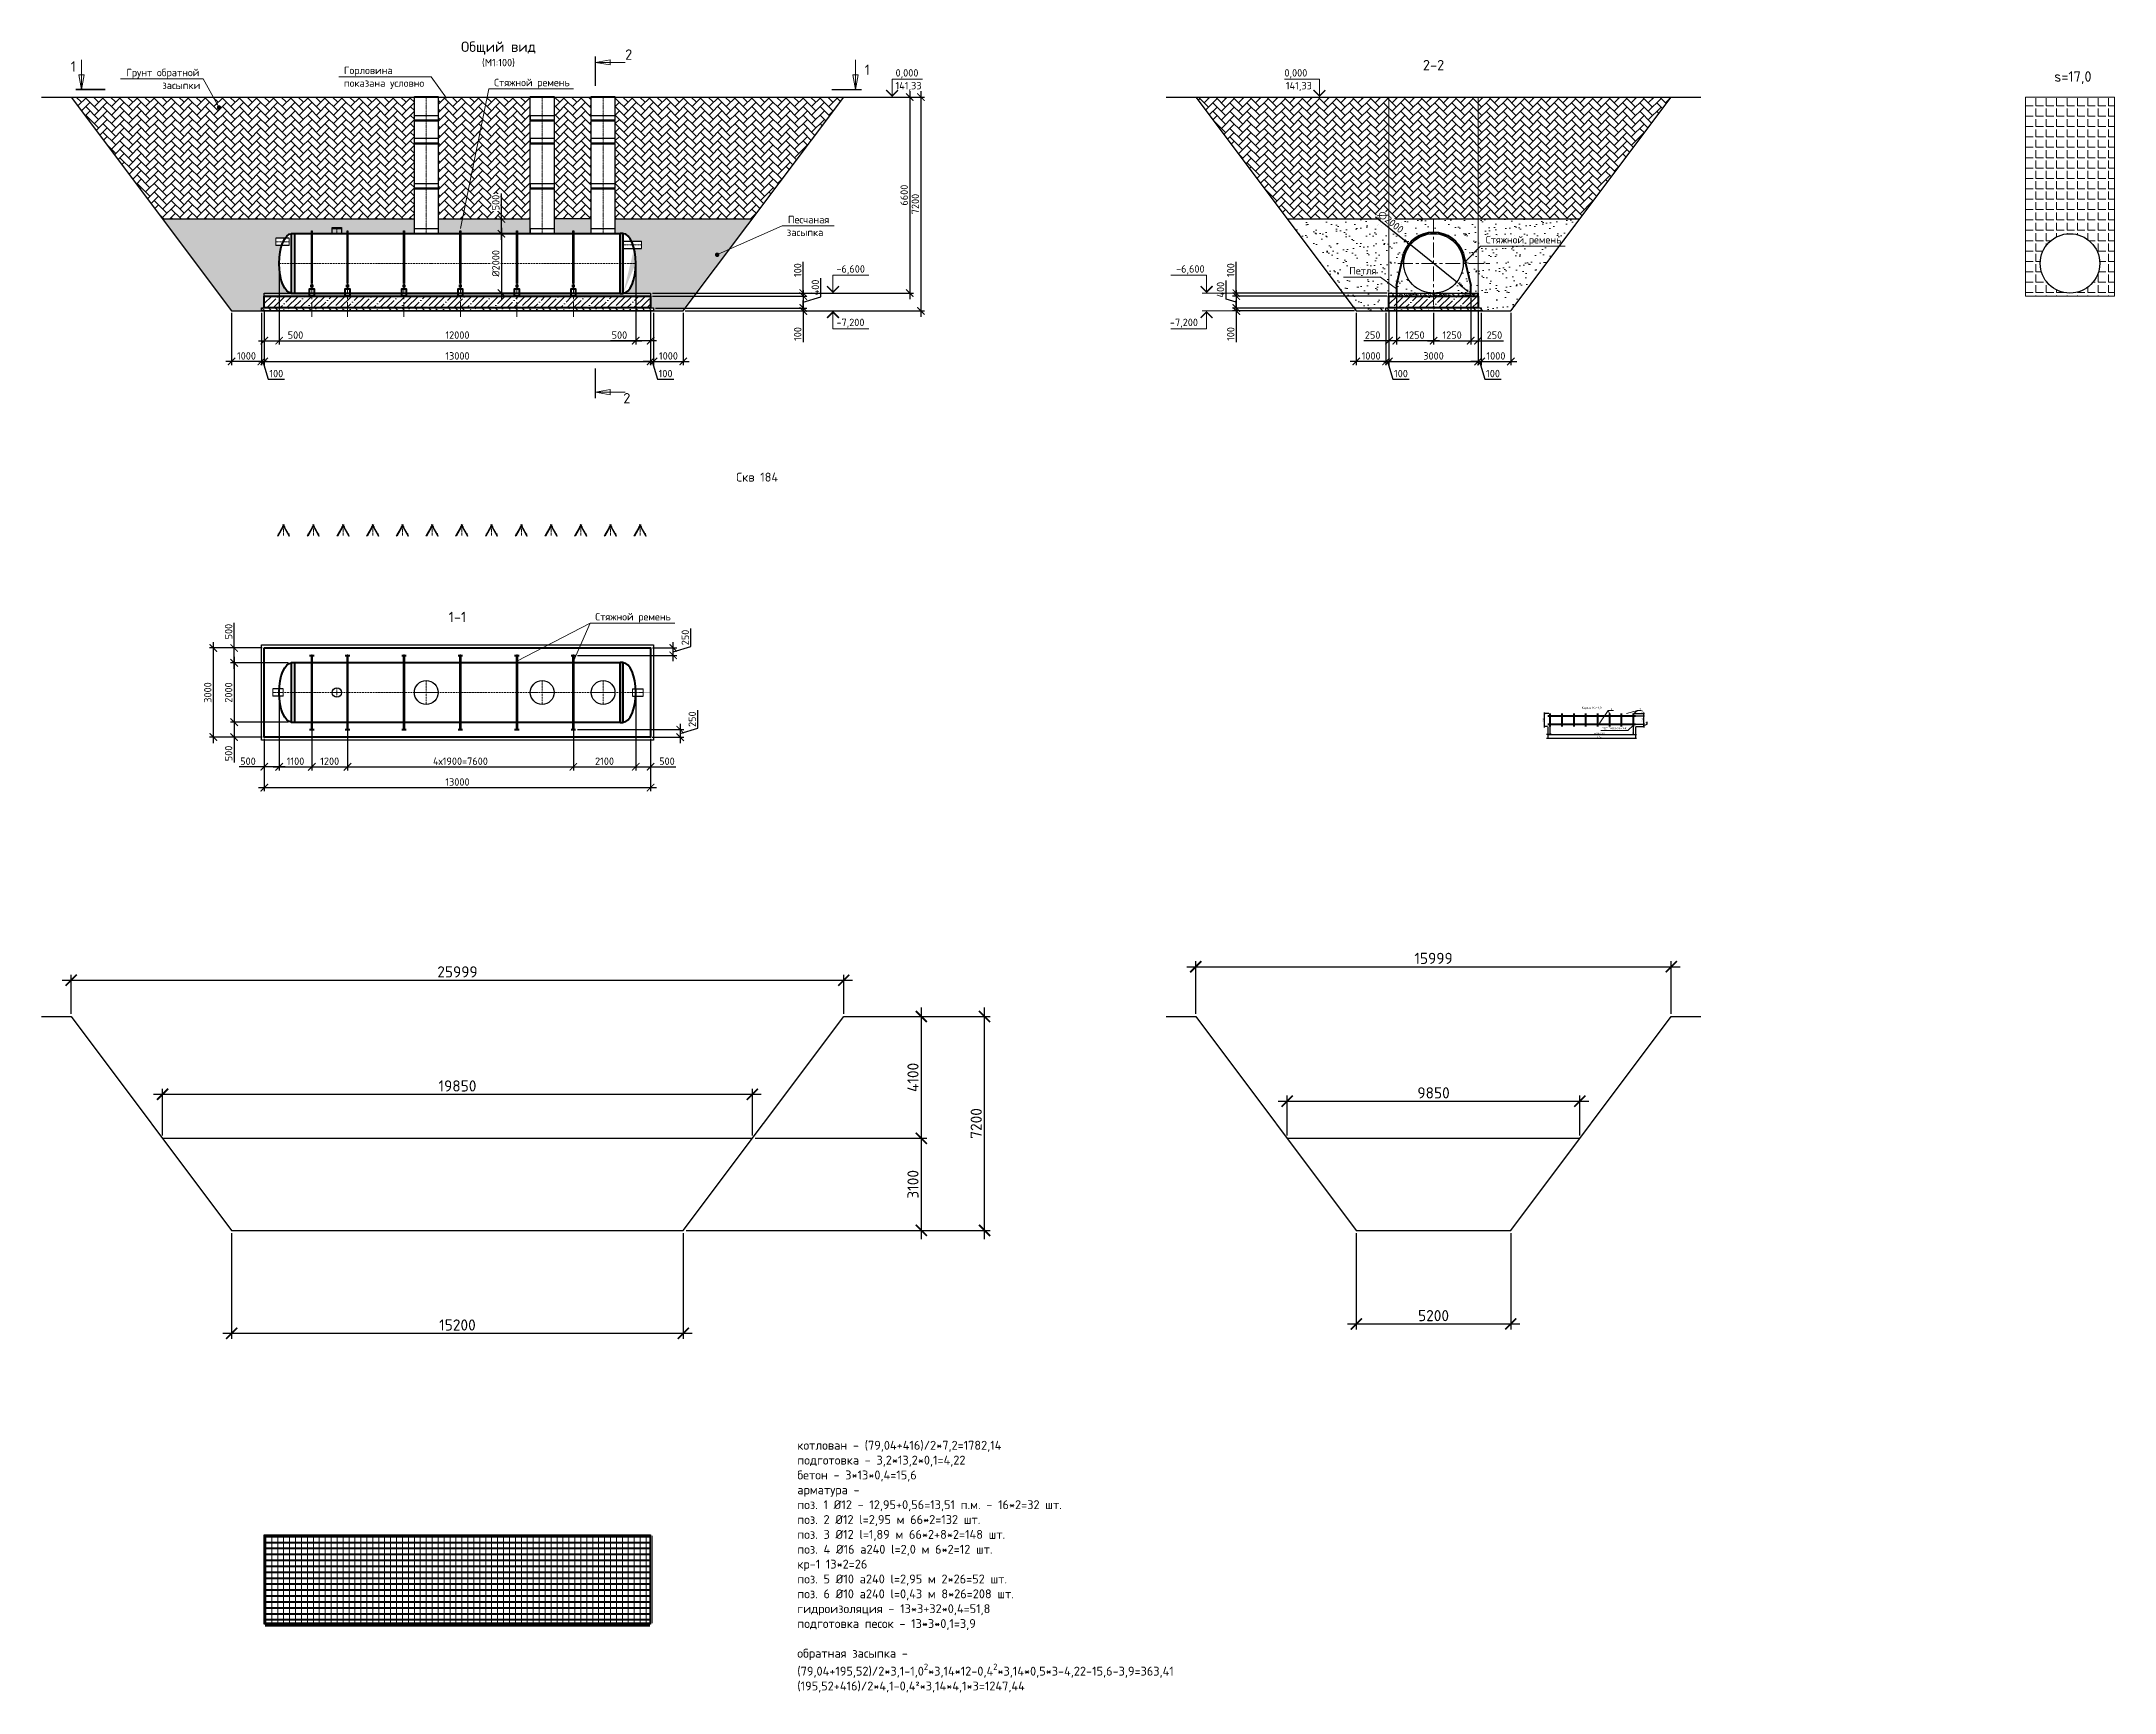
# Model space of a CAD drawing. Header units: metres. Extents: x 407396 to 516262, y -257300 to -131999.
# Drawn here: x 410307 to 480072, y -257300 to -201724 of the extents above; entities that cross this region are included whole.
import ezdxf
from ezdxf.enums import TextEntityAlignment as Align

# ---------------------------------------------------------------- set-up
doc = ezdxf.new("R2010")
doc.units = ezdxf.units.M
doc.header["$PDSIZE"] = 1
doc.linetypes.add('ACAD_ISO10W100', pattern=[18, 12, -3, 0, -3])
doc.linetypes.add('CENTER', pattern=[16, 10, -2, 2, -2])
doc.layers.get('0').update_dxf_attribs({"lineweight": 0})
doc.layers.get('Defpoints').update_dxf_attribs({"color": 3})
doc.layers.add('2-Bottom level  of pipe', color=7, linetype='Continuous')
for name, color, linetype, lineweight in [('арматура', 7, 'Continuous', 50), ('Бозовая комплектация', 7, 'Continuous', 40), ('второстепенные', 7, 'Continuous', 25), ('выноски', 7, 'Continuous', 15), ('ГП_Расстояние от зд до сетей', 7, 'Continuous', 0), ('оси', 7, 'CENTER', 13), ('основная конструкция', 7, 'Continuous', 50), ('разм.', 7, 'Continuous', 18), ('размеры', 7, 'Continuous', 15), ('Стены', 7, 'Continuous', 50), ('текст', 7, 'Continuous', 18), ('штриховка', 7, 'Continuous', 9)]:
    doc.layers.add(name, color=color, linetype=linetype, lineweight=lineweight)
doc.layers.add('помощь', color=1, linetype='Continuous', lineweight=0, plot=False)
doc.styles.add('GOST 2.304', font='CS_Gost2304.shx')
doc.styles.add('GOST-2.304_Type-B', font='GOST Common.ttf')
doc.styles.add('ISOCPEUR', font='isocpeur.ttf')
doc.styles.add('ГОСТ 2.304', font='CS_Gost2304.shx')
doc.dimstyles.new('SPDS', dxfattribs={"dimscale": 10, "dimtxt": 2.5, "dimasz": 2.5, "dimexe": 1.25, "dimexo": 0.625, "dimtad": 1, "dimdec": 0, "dimrnd": 0.001, "dimtxsty": 'GOST 2.304', "dimblk": 'ARCHTICK', "dimblk1": 'ARCHTICK', "dimblk2": 'ARCHTICK', "dimcen": 2.5, "dimdle": 2, "dimadec": 0, "dimazin": 2, "dimtfac": 0.75, "dimtdec": 4, "dimtmove": 1, "dimatfit": 3, "dimfxl": 1, "dimtolj": 1, "dimarcsym": 1})
doc.dimstyles.new('SPDS-ISOCUP', dxfattribs={"dimscale": 10, "dimtxt": 2.5, "dimasz": 2.5, "dimexe": 1.25, "dimexo": 0.625, "dimtad": 1, "dimdec": 0, "dimrnd": 0.001, "dimtxsty": 'ISOCPEUR', "dimblk": 'ARCHTICK', "dimcen": 2.5, "dimdle": 2, "dimadec": 0, "dimazin": 2, "dimtfac": 0.75, "dimtdec": 0, "dimtmove": 1, "dimatfit": 3, "dimfxl": 1, "dimtolj": 1, "dimarcsym": 1})
doc.dimstyles.new('СПДС', dxfattribs={"dimscale": 100, "dimtxt": 2.5, "dimasz": 2.5, "dimexe": 1.25, "dimexo": 0.625, "dimtad": 1, "dimdec": 0, "dimrnd": 0.001, "dimtxsty": 'ГОСТ 2.304', "dimblk": 'ARCHTICK', "dimblk1": 'ARCHTICK', "dimblk2": 'ARCHTICK', "dimcen": 2.5, "dimdle": 2, "dimadec": 0, "dimazin": 2, "dimtfac": 0.75, "dimtdec": 4, "dimtmove": 1, "dimatfit": 3, "dimfxl": 1, "dimtolj": 1, "dimarcsym": 1})

msp = doc.modelspace()

# ---------------------------------------------------------------- texts
at = {"layer": 'выноски', "char_height": 350, "attachment_point": 1, "style": 'ISOCPEUR'}
for s, insert, width in [('\\f|b0|i0|c0|p34;\\W1.0000000000;\\T1.0000000000;\\o\\l2', (429949.87, -201991.56), 666.6667), ('\\f|b0|i0|c0|p34;\\W1.0000000000;\\T1.0000000000;\\o\\l1', (411293.2, -202390.44), 516.6667), ('\\f|b0|i0|c0|p34;\\W1.0000000000;\\T1.0000000000;\\o\\l1', (438011.18, -202501.56), 516.6667), ('\\f|b0|i0|c0|p34;\\W1.0000000000;\\T1.0000000000;\\o\\l2', (429886.92, -213558.23), 666.6667)]:
    msp.add_mtext(s, dxfattribs=dict(at, insert=insert, width=width))
at = {"layer": 'выноски', "linetype": 'Continuous', "ltscale": 10, "char_height": 250, "attachment_point": 1, "style": 'ISOCPEUR'}
for s, insert, width in [('\\f|b0|i0|c0|p34;\\W1.0000000000;\\T1.0000000000;\\o\\lГрунт обратной', (413161.6, -202645.19), 3559.5238), ('\\f|b0|i0|c0|p34;\\W1.0000000000;\\T1.0000000000;\\o\\lзасыпки', (414373.99, -203075.19), 1785.7143), ('\\f|b0|i0|c0|p34;\\W1.0000000000;\\T1.0000000000;\\o\\lПесчаная', (435427.81, -207593.91), 2035.7143), ('\\f|b0|i0|c0|p34;\\W1.0000000000;\\T1.0000000000;\\o\\lзасыпка', (435392.09, -208023.91), 1785.7143)]:
    msp.add_mtext(s, dxfattribs=dict(at, insert=insert, width=width))
at = {"layer": 'выноски', "ltscale": 10, "char_height": 250, "attachment_point": 1, "style": 'ISOCPEUR'}
for s, insert, width in [('\\fISOCPEUR|b0|i0|c0|p34;\\W1.0000000000;\\T1.0000000000;\\o\\lГорловина', (420486.29, -202571.09), 1700), ('\\fISOCPEUR|b0|i0|c0|p34;\\W1.0000000000;\\T1.0000000000;\\o\\lСтяжной ремень', (425541.58, -202981.09), 2650), ('\\fISOCPEUR|b0|i0|c0|p34;\\W1.0000000000;\\T1.0000000000;\\o\\lпоказана условно', (420486.29, -203001.09), 2912.5), ('\\fISOCPEUR|b0|i0|c0|p34;\\W1.0000000000;\\T1.0000000000;\\o\\lСтяжной ремень', (458910.34, -208274.28), 2650), ('\\fISOCPEUR|b0|i0|c0|p34;\\W1.0000000000;\\T1.0000000000;\\o\\lСтяжной ремень', (428943.22, -220964.2), 2650)]:
    msp.add_mtext(s, dxfattribs=dict(at, insert=insert, width=width))
for s, insert, width, rotation in [('0,000', (439048.8, -202656.09), 887.5, 359.9911351), ('0,000', (452136.03, -202656.33), 887.5, 0.0093741), ('141,33', (439048.8, -203086.09), 887.5, 359.9911351), ('141,33', (452184.43, -203086.33), 887.5, 0.0093741), ('-6,600', (437058.86, -209255.82), 1062.5, 359.9906259), ('-6,600', (448489, -209255.97), 1062.5, 0.0093741), ('-7,200', (437058.86, -211055.82), 1062.5, 359.9906259), ('-7,200', (448282.92, -211055.97), 1087.3106, 0.0093741)]:
    msp.add_mtext(s, dxfattribs=dict(at, insert=insert, width=width, rotation=rotation))
at = {"layer": 'помощь', "ltscale": 10, "char_height": 300, "attachment_point": 1, "style": 'ISOCPEUR'}
for s, width, heights, insert in [('\\A1;Скв 184', 16654.1222, [0], (433687.96, -216238.95)), ('\\A1;котлован - (79,04+416)/2*7,2=1782,14\\Pподготовка - 3,2*13,2*0,1=4,22\\Pбетон - 3*13*0,4=15,6\\Pарматура - \\Pпоз. 1 %%C12 - 12,95+0,56=13,51 п.м. - 16*2=32 шт.\\Pпоз. 2 %%C12 l=2,95 м 66*2=132 шт.\\Pпоз. 3 %%C12 l=1,89 м 66*2+8*2=148 шт.\\Pпоз. 4 %%C16 а240 l=2,0 м 6*2=12 шт.\\Pкр-1 13*2=26\\Pпоз. 5 %%C10 а240 l=2,95 м 2*26=52 шт.\\Pпоз. 6 %%C10 а240 l=0,43 м 8*26=208 шт.\\Pгидроизоляция - 13*3+32*0,4=51,8\\Pподготовка песок - 13*3*0,1=3,9\\P\\Pобратная засыпка - \\P(79,04+195,52)/2*3,1-1,0{\\H0.7x;\\S2^ ;\\H1.4286x;*3,14*12-0,4\\H0.7x;\\S2^ ;\\H1.4286x;*3,14*0,5*3-\\H0.99999x;4,22-15,6-3,9=363,41\\P(195,52+416)/2*4,1-0,4²*3,14*4,1*3}=1247,44', 15634.5413, [11823.17], (435743.33, -248826.79))]:
    msp.add_mtext_dynamic_manual_height_columns(s, width=width, gutter_width=2326.03, heights=heights, dxfattribs=dict(at, insert=insert))
at = {"layer": 'текст', "style": 'ISOCPEUR'}
msp.add_text('2-2', height=350, dxfattribs=at).set_placement((457154.04, -202800.86), align=Align.BOTTOM_CENTER)
at = {"layer": 'текст', "ltscale": 90, "style": 'ISOCPEUR'}
for s, height, p in [('Каркас Кр-3,0', 70, (462140.23, -224183.81)), ('2', 60, (463117.19, -224215.89)), ('3', 60, (464073.98, -224219.41)), ('ГОСТ 14098-91-К1-Кт', 60, (462823.05, -224874.24))]:
    msp.add_text(s, height=height, rotation=360, dxfattribs=at).set_placement(p)
at = {"layer": 'текст', "char_height": 350, "attachment_point": 5, "style": 'ISOCPEUR'}
for s, insert, width in [('\\pxqc;Общий вид\\P{\\H0.71429x;(М1:100)}', (425686.32, -202155.22), 6037.8679), ('\\pxqc;s=17,0', (478670.68, -202943.89), 6037.8679), ('1-1', (424306.32, -221097.19), 10690.5854)]:
    msp.add_mtext(s, dxfattribs=dict(at, insert=insert, width=width))

# ---------------------------------------------------------------- blocks, each defined once
blk = doc.blocks.new('_ArchTick')
at = {"color": 0, "linetype": 'ByBlock', "lineweight": 30, "const_width": 0.15}
blk.add_lwpolyline([(-0.5, -0.5), (0.5, 0.5)], dxfattribs=at)
blk = doc.blocks.new('*D118')
at = {"layer": 'Defpoints', "color": 0, "ltscale": 100, "transparency": 16777216}
for p in [(418306, -209196), (417806, -210696)]:
    blk.add_point(p, dxfattribs=at)
at = {"layer": 'размеры', "color": 0, "lineweight": -2, "ltscale": 100, "transparency": 16777216}
for p, q in [((418306, -209258), (418306, -211921)), ((417806, -210758), (417806, -211921)), ((417606, -211796), (418306, -211796)), ((418306, -211796), (419156, -211796))]:
    blk.add_line(p, q, dxfattribs=at)
at = {"layer": 'размеры', "color": 0, "lineweight": -2, "ltscale": 100, "transparency": 16777216, "xscale": 250, "yscale": 250, "zscale": 250, "rotation": 180}
blk.add_blockref('_ArchTick', (417806, -211796), dxfattribs=at)
at = {"layer": 'размеры', "color": 0, "lineweight": -2, "ltscale": 100, "transparency": 16777216, "xscale": 250, "yscale": 250, "zscale": 250}
blk.add_blockref('_ArchTick', (418306, -211796), dxfattribs=at)
at = {"layer": 'размеры', "color": 0, "ltscale": 100, "transparency": 16777216, "insert": (418856, -211608), "char_height": 250, "attachment_point": 5, "style": 'ISOCPEUR', "bg_fill": 3, "box_fill_scale": 1.1, "bg_fill_color": 9, "bg_fill_true_color": 13158600, "bg_fill_transparency": 0}
blk.add_mtext('\\A1;500', dxfattribs=at)
at = {"layer": 'Defpoints', "color": 0, "ltscale": 100, "transparency": 16777216}
blk.add_point((418306, -211796), dxfattribs=at)
blk = doc.blocks.new('*D119')
at = {"layer": 'Defpoints', "color": 0, "ltscale": 100, "transparency": 16777216}
for p in [(417706, -210796), (417806, -211796)]:
    blk.add_point(p, dxfattribs=at)
at = {"layer": 'размеры', "color": 0, "lineweight": -2, "ltscale": 100, "transparency": 16777216}
for p, q in [((417706, -210858), (417706, -212621)), ((417806, -211858), (417806, -212621)), ((417706, -212496), (417456, -212496)), ((417756, -212496), (417934, -213089)), ((417806, -212496), (418056, -212496)), ((417934, -213089), (418484, -213089))]:
    blk.add_line(p, q, dxfattribs=at)
at = {"layer": 'размеры', "color": 0, "ltscale": 100, "transparency": 16777216, "insert": (418209, -212902), "char_height": 250, "attachment_point": 5, "style": 'ISOCPEUR', "bg_fill": 3, "box_fill_scale": 1.1, "bg_fill_color": 9, "bg_fill_true_color": 13158600, "bg_fill_transparency": 0}
blk.add_mtext('\\A1;100', dxfattribs=at)
at = {"layer": 'Defpoints', "color": 0, "ltscale": 100, "transparency": 16777216}
blk.add_point((417706, -212496), dxfattribs=at)
at = {"layer": 'размеры', "color": 0, "lineweight": -2, "ltscale": 100, "transparency": 16777216}
blk.add_line((417806, -212496), (417706, -212496), dxfattribs=at)
blk.add_line((417806, -212496), (417706, -212496), dxfattribs=at)
at = {"layer": 'размеры', "color": 0, "lineweight": -2, "ltscale": 100, "transparency": 16777216, "xscale": 250, "yscale": 250, "zscale": 250}
blk.add_blockref('_ArchTick', (417706, -212496), dxfattribs=at)
at = {"layer": 'размеры', "color": 0, "lineweight": -2, "ltscale": 100, "transparency": 16777216, "xscale": 250, "yscale": 250, "zscale": 250, "rotation": 180}
blk.add_blockref('_ArchTick', (417806, -212496), dxfattribs=at)
blk = doc.blocks.new('*D120')
at = {"layer": 'Defpoints', "color": 0, "ltscale": 100, "transparency": 16777216}
for p in [(416706, -210796), (417706, -210796)]:
    blk.add_point(p, dxfattribs=at)
at = {"layer": 'размеры', "color": 0, "lineweight": -2, "ltscale": 100, "transparency": 16777216}
for p, q in [((416706, -210858), (416706, -212621)), ((417706, -210858), (417706, -212621)), ((417906, -212496), (416506, -212496))]:
    blk.add_line(p, q, dxfattribs=at)
at = {"layer": 'размеры', "color": 0, "lineweight": -2, "ltscale": 100, "transparency": 16777216, "xscale": 250, "yscale": 250, "zscale": 250, "rotation": 180}
blk.add_blockref('_ArchTick', (416706, -212496), dxfattribs=at)
at = {"layer": 'размеры', "color": 0, "lineweight": -2, "ltscale": 100, "transparency": 16777216, "xscale": 250, "yscale": 250, "zscale": 250}
blk.add_blockref('_ArchTick', (417706, -212496), dxfattribs=at)
at = {"layer": 'размеры', "color": 0, "ltscale": 100, "transparency": 16777216, "insert": (417206, -212308), "char_height": 250, "attachment_point": 5, "style": 'ISOCPEUR', "bg_fill": 3, "box_fill_scale": 1.1, "bg_fill_color": 9, "bg_fill_true_color": 13158600, "bg_fill_transparency": 0}
blk.add_mtext('\\A1;1000', dxfattribs=at)
at = {"layer": 'Defpoints', "color": 0, "ltscale": 100, "transparency": 16777216}
blk.add_point((416706, -212496), dxfattribs=at)
blk = doc.blocks.new('*D121')
at = {"layer": 'Defpoints', "color": 0, "ltscale": 100, "transparency": 16777216}
for p in [(430806, -210696), (417806, -211796), (430806, -212496)]:
    blk.add_point(p, dxfattribs=at)
at = {"layer": 'размеры', "color": 0, "lineweight": -2, "ltscale": 100, "transparency": 16777216}
for p, q in [((430806, -210758), (430806, -212621)), ((417806, -211858), (417806, -212621)), ((417606, -212496), (431006, -212496))]:
    blk.add_line(p, q, dxfattribs=at)
at = {"layer": 'размеры', "color": 0, "lineweight": -2, "ltscale": 100, "transparency": 16777216, "xscale": 250, "yscale": 250, "zscale": 250, "rotation": 180}
blk.add_blockref('_ArchTick', (417806, -212496), dxfattribs=at)
at = {"layer": 'размеры', "color": 0, "lineweight": -2, "ltscale": 100, "transparency": 16777216, "xscale": 250, "yscale": 250, "zscale": 250}
blk.add_blockref('_ArchTick', (430806, -212496), dxfattribs=at)
at = {"layer": 'размеры', "color": 0, "ltscale": 100, "transparency": 16777216, "insert": (424306, -212308), "char_height": 250, "attachment_point": 5, "style": 'ISOCPEUR', "bg_fill": 3, "box_fill_scale": 1.1, "bg_fill_color": 9, "bg_fill_true_color": 13158600, "bg_fill_transparency": 0}
blk.add_mtext('\\A1;13000', dxfattribs=at)
blk = doc.blocks.new('*D122')
at = {"layer": 'Defpoints', "color": 0, "ltscale": 100, "transparency": 16777216}
for p in [(430906, -210796), (430806, -211796)]:
    blk.add_point(p, dxfattribs=at)
at = {"layer": 'размеры', "color": 0, "lineweight": -2, "ltscale": 100, "transparency": 16777216}
for p, q in [((430906, -210858), (430906, -212621)), ((430806, -211858), (430806, -212621)), ((430806, -212496), (430556, -212496)), ((430856, -212496), (431034, -213089)), ((430906, -212496), (431156, -212496)), ((431034, -213089), (431584, -213089))]:
    blk.add_line(p, q, dxfattribs=at)
at = {"layer": 'размеры', "color": 0, "ltscale": 100, "transparency": 16777216, "insert": (431309, -212902), "char_height": 250, "attachment_point": 5, "style": 'ISOCPEUR', "bg_fill": 3, "box_fill_scale": 1.1, "bg_fill_color": 9, "bg_fill_true_color": 13158600, "bg_fill_transparency": 0}
blk.add_mtext('\\A1;100', dxfattribs=at)
at = {"layer": 'Defpoints', "color": 0, "ltscale": 100, "transparency": 16777216}
blk.add_point((430906, -212496), dxfattribs=at)
at = {"layer": 'размеры', "color": 0, "lineweight": -2, "ltscale": 100, "transparency": 16777216}
blk.add_line((430806, -212496), (430906, -212496), dxfattribs=at)
blk.add_line((430806, -212496), (430906, -212496), dxfattribs=at)
at = {"layer": 'размеры', "color": 0, "lineweight": -2, "ltscale": 100, "transparency": 16777216, "xscale": 250, "yscale": 250, "zscale": 250}
blk.add_blockref('_ArchTick', (430806, -212496), dxfattribs=at)
at = {"layer": 'размеры', "color": 0, "lineweight": -2, "ltscale": 100, "transparency": 16777216, "xscale": 250, "yscale": 250, "zscale": 250, "rotation": 180}
blk.add_blockref('_ArchTick', (430906, -212496), dxfattribs=at)
blk = doc.blocks.new('*D123')
at = {"layer": 'Defpoints', "color": 0, "ltscale": 100, "transparency": 16777216}
for p in [(430906, -210796), (431906, -210796)]:
    blk.add_point(p, dxfattribs=at)
at = {"layer": 'размеры', "color": 0, "lineweight": -2, "ltscale": 100, "transparency": 16777216}
for p, q in [((430906, -210858), (430906, -212621)), ((431906, -210858), (431906, -212621)), ((430706, -212496), (432106, -212496))]:
    blk.add_line(p, q, dxfattribs=at)
at = {"layer": 'размеры', "color": 0, "lineweight": -2, "ltscale": 100, "transparency": 16777216, "xscale": 250, "yscale": 250, "zscale": 250, "rotation": 180}
blk.add_blockref('_ArchTick', (430906, -212496), dxfattribs=at)
at = {"layer": 'размеры', "color": 0, "lineweight": -2, "ltscale": 100, "transparency": 16777216, "xscale": 250, "yscale": 250, "zscale": 250}
blk.add_blockref('_ArchTick', (431906, -212496), dxfattribs=at)
at = {"layer": 'размеры', "color": 0, "ltscale": 100, "transparency": 16777216, "insert": (431406, -212308), "char_height": 250, "attachment_point": 5, "style": 'ISOCPEUR', "bg_fill": 3, "box_fill_scale": 1.1, "bg_fill_color": 9, "bg_fill_true_color": 13158600, "bg_fill_transparency": 0}
blk.add_mtext('\\A1;1000', dxfattribs=at)
at = {"layer": 'Defpoints', "color": 0, "ltscale": 100, "transparency": 16777216}
blk.add_point((431906, -212496), dxfattribs=at)
blk = doc.blocks.new('*D136')
at = {"layer": 'Defpoints', "color": 0, "ltscale": 100, "transparency": 16777216}
for p in [(430806, -210196), (430806, -210296), (435944, -210196)]:
    blk.add_point(p, dxfattribs=at)
at = {"layer": 'размеры', "color": 0, "lineweight": -2, "ltscale": 100, "transparency": 16777216}
for p, q in [((435944, -210196), (435944, -209146)), ((430869, -210196), (436069, -210196)), ((430869, -210296), (436069, -210296)), ((435944, -210296), (435944, -210196)), ((435944, -210296), (435944, -210546))]:
    blk.add_line(p, q, dxfattribs=at)
at = {"layer": 'размеры', "color": 0, "lineweight": -2, "ltscale": 100, "transparency": 16777216, "xscale": 250, "yscale": 250, "zscale": 250}
for p, rotation in [((435944, -210196), 270), ((435944, -210296), 90)]:
    blk.add_blockref('_ArchTick', p, dxfattribs=dict(at, rotation=rotation))
at = {"layer": 'размеры', "color": 0, "ltscale": 100, "transparency": 16777216, "insert": (435756, -209421), "char_height": 250, "attachment_point": 5, "rotation": 90, "style": 'ISOCPEUR'}
blk.add_mtext('\\A1;100', dxfattribs=at)
blk = doc.blocks.new('*D138')
at = {"layer": 'Defpoints', "color": 0, "ltscale": 100, "transparency": 16777216}
for p in [(430906, -210696), (431906, -210796), (435944, -210796)]:
    blk.add_point(p, dxfattribs=at)
at = {"layer": 'размеры', "color": 0, "lineweight": -2, "ltscale": 100, "transparency": 16777216}
for p, q in [((435944, -210696), (435944, -210446)), ((430969, -210696), (436069, -210696)), ((431969, -210796), (436069, -210796)), ((435944, -210696), (435944, -210796)), ((435944, -210796), (435944, -211846))]:
    blk.add_line(p, q, dxfattribs=at)
at = {"layer": 'размеры', "color": 0, "lineweight": -2, "ltscale": 100, "transparency": 16777216, "xscale": 250, "yscale": 250, "zscale": 250}
for p, rotation in [((435944, -210696), 270), ((435944, -210796), 90)]:
    blk.add_blockref('_ArchTick', p, dxfattribs=dict(at, rotation=rotation))
at = {"layer": 'размеры', "color": 0, "ltscale": 100, "transparency": 16777216, "insert": (435756, -211571), "char_height": 250, "attachment_point": 5, "rotation": 90, "style": 'ISOCPEUR'}
blk.add_mtext('\\A1;100', dxfattribs=at)
blk = doc.blocks.new('*D139')
at = {"layer": 'Defpoints', "color": 0, "ltscale": 100, "transparency": 16777216}
for p in [(418306, -209196), (430306, -209196), (430306, -211796)]:
    blk.add_point(p, dxfattribs=at)
at = {"layer": 'размеры', "color": 0, "lineweight": -2, "ltscale": 100, "transparency": 16777216}
for p, q in [((418306, -209258), (418306, -211921)), ((430306, -209258), (430306, -211921)), ((418106, -211796), (430506, -211796))]:
    blk.add_line(p, q, dxfattribs=at)
at = {"layer": 'размеры', "color": 0, "lineweight": -2, "ltscale": 100, "transparency": 16777216, "xscale": 250, "yscale": 250, "zscale": 250, "rotation": 180}
blk.add_blockref('_ArchTick', (418306, -211796), dxfattribs=at)
at = {"layer": 'размеры', "color": 0, "lineweight": -2, "ltscale": 100, "transparency": 16777216, "xscale": 250, "yscale": 250, "zscale": 250}
blk.add_blockref('_ArchTick', (430306, -211796), dxfattribs=at)
at = {"layer": 'размеры', "color": 0, "ltscale": 100, "transparency": 16777216, "insert": (424306, -211608), "char_height": 250, "attachment_point": 5, "style": 'ISOCPEUR', "bg_fill": 3, "box_fill_scale": 1.1, "bg_fill_color": 9, "bg_fill_true_color": 13158600, "bg_fill_transparency": 0}
blk.add_mtext('\\A1;12000', dxfattribs=at)
blk = doc.blocks.new('*D140')
at = {"layer": 'Defpoints', "color": 0, "ltscale": 100, "transparency": 16777216}
for p in [(430306, -209196), (430806, -210696)]:
    blk.add_point(p, dxfattribs=at)
at = {"layer": 'размеры', "color": 0, "lineweight": -2, "ltscale": 100, "transparency": 16777216}
for p, q in [((430306, -209258), (430306, -211921)), ((430806, -210758), (430806, -211921)), ((430306, -211796), (429456, -211796)), ((431006, -211796), (430306, -211796))]:
    blk.add_line(p, q, dxfattribs=at)
at = {"layer": 'размеры', "color": 0, "lineweight": -2, "ltscale": 100, "transparency": 16777216, "xscale": 250, "yscale": 250, "zscale": 250, "rotation": 180}
blk.add_blockref('_ArchTick', (430306, -211796), dxfattribs=at)
at = {"layer": 'размеры', "color": 0, "lineweight": -2, "ltscale": 100, "transparency": 16777216, "xscale": 250, "yscale": 250, "zscale": 250}
blk.add_blockref('_ArchTick', (430806, -211796), dxfattribs=at)
at = {"layer": 'размеры', "color": 0, "ltscale": 100, "transparency": 16777216, "insert": (429756, -211608), "char_height": 250, "attachment_point": 5, "style": 'ISOCPEUR', "bg_fill": 3, "box_fill_scale": 1.1, "bg_fill_color": 9, "bg_fill_true_color": 13158600, "bg_fill_transparency": 0}
blk.add_mtext('\\A1;500', dxfattribs=at)
at = {"layer": 'Defpoints', "color": 0, "ltscale": 100, "transparency": 16777216}
blk.add_point((430306, -211796), dxfattribs=at)
blk = doc.blocks.new('*D137')
at = {"layer": 'Defpoints', "color": 0, "ltscale": 100, "transparency": 16777216}
for p in [(430806, -210296), (430906, -210696), (435944, -210696)]:
    blk.add_point(p, dxfattribs=at)
at = {"layer": 'размеры', "color": 0, "lineweight": -2, "ltscale": 100, "transparency": 16777216}
for p, q in [((436538, -210318), (436538, -209693)), ((430869, -210296), (436069, -210296)), ((435944, -210096), (435944, -210896)), ((435944, -210496), (436538, -210318)), ((430969, -210696), (436069, -210696))]:
    blk.add_line(p, q, dxfattribs=at)
at = {"layer": 'размеры', "color": 0, "ltscale": 100, "transparency": 16777216, "insert": (436350, -210005), "char_height": 250, "attachment_point": 5, "rotation": 90, "style": 'ISOCPEUR', "bg_fill": 3, "box_fill_scale": 1.1, "bg_fill_color": 9, "bg_fill_true_color": 13158600, "bg_fill_transparency": 0}
blk.add_mtext('\\A1;400', dxfattribs=at)
at = {"layer": 'размеры', "color": 0, "lineweight": -2, "ltscale": 100, "transparency": 16777216, "xscale": 250, "yscale": 250, "zscale": 250}
for p, rotation in [((435944, -210296), 90), ((435944, -210696), 270)]:
    blk.add_blockref('_ArchTick', p, dxfattribs=dict(at, rotation=rotation))
blk = doc.blocks.new('*D125')
at = {"layer": 'Defpoints', "color": 0, "ltscale": 100, "transparency": 16777216}
for p in [(417806, -225139), (430806, -225139), (430806, -226839)]:
    blk.add_point(p, dxfattribs=at)
at = {"layer": 'размеры', "color": 0, "lineweight": -2, "ltscale": 100, "transparency": 16777216}
for p, q in [((417806, -225201), (417806, -226964)), ((430806, -225201), (430806, -226964)), ((417606, -226839), (431006, -226839))]:
    blk.add_line(p, q, dxfattribs=at)
at = {"layer": 'размеры', "color": 0, "lineweight": -2, "ltscale": 100, "transparency": 16777216, "xscale": 250, "yscale": 250, "zscale": 250, "rotation": 180}
blk.add_blockref('_ArchTick', (417806, -226839), dxfattribs=at)
at = {"layer": 'размеры', "color": 0, "lineweight": -2, "ltscale": 100, "transparency": 16777216, "xscale": 250, "yscale": 250, "zscale": 250}
blk.add_blockref('_ArchTick', (430806, -226839), dxfattribs=at)
at = {"layer": 'размеры', "color": 0, "ltscale": 100, "transparency": 16777216, "insert": (424306, -226651), "char_height": 250, "attachment_point": 5, "style": 'ISOCPEUR'}
blk.add_mtext('\\A1;13000', dxfattribs=at)
blk = doc.blocks.new('*D126')
at = {"layer": 'Defpoints', "color": 0, "ltscale": 100, "transparency": 16777216}
for p in [(430306, -223639), (428206, -224689), (430306, -226139)]:
    blk.add_point(p, dxfattribs=at)
at = {"layer": 'размеры', "color": 0, "lineweight": -2, "ltscale": 100, "transparency": 16777216}
for p, q in [((430306, -223701), (430306, -226264)), ((428206, -224751), (428206, -226264)), ((428006, -226139), (430506, -226139))]:
    blk.add_line(p, q, dxfattribs=at)
at = {"layer": 'размеры', "color": 0, "lineweight": -2, "ltscale": 100, "transparency": 16777216, "xscale": 250, "yscale": 250, "zscale": 250, "rotation": 180}
blk.add_blockref('_ArchTick', (428206, -226139), dxfattribs=at)
at = {"layer": 'размеры', "color": 0, "lineweight": -2, "ltscale": 100, "transparency": 16777216, "xscale": 250, "yscale": 250, "zscale": 250}
blk.add_blockref('_ArchTick', (430306, -226139), dxfattribs=at)
at = {"layer": 'размеры', "color": 0, "ltscale": 100, "transparency": 16777216, "insert": (429256, -225951), "char_height": 250, "attachment_point": 5, "style": 'ISOCPEUR'}
blk.add_mtext('\\A1;2100', dxfattribs=at)
blk = doc.blocks.new('*D127')
at = {"layer": 'Defpoints', "color": 0, "ltscale": 100, "transparency": 16777216}
for p in [(430306, -223639), (430806, -225139), (430806, -226139)]:
    blk.add_point(p, dxfattribs=at)
at = {"layer": 'размеры', "color": 0, "lineweight": -2, "ltscale": 100, "transparency": 16777216}
for p, q in [((430306, -223701), (430306, -226264)), ((430806, -225201), (430806, -226264)), ((430106, -226139), (430806, -226139)), ((430806, -226139), (431656, -226139))]:
    blk.add_line(p, q, dxfattribs=at)
at = {"layer": 'размеры', "color": 0, "lineweight": -2, "ltscale": 100, "transparency": 16777216, "xscale": 250, "yscale": 250, "zscale": 250, "rotation": 180}
blk.add_blockref('_ArchTick', (430306, -226139), dxfattribs=at)
at = {"layer": 'размеры', "color": 0, "lineweight": -2, "ltscale": 100, "transparency": 16777216, "xscale": 250, "yscale": 250, "zscale": 250}
blk.add_blockref('_ArchTick', (430806, -226139), dxfattribs=at)
at = {"layer": 'размеры', "color": 0, "ltscale": 100, "transparency": 16777216, "insert": (431356, -225951), "char_height": 250, "attachment_point": 5, "style": 'ISOCPEUR'}
blk.add_mtext('\\A1;500', dxfattribs=at)
blk = doc.blocks.new('*D128')
at = {"layer": 'Defpoints', "color": 0, "ltscale": 100, "transparency": 16777216}
for p in [(418306, -223639), (417806, -225139), (417806, -226139)]:
    blk.add_point(p, dxfattribs=at)
at = {"layer": 'размеры', "color": 0, "lineweight": -2, "ltscale": 100, "transparency": 16777216}
for p, q in [((418306, -223701), (418306, -226264)), ((417806, -225201), (417806, -226264)), ((417806, -226139), (416956, -226139)), ((418506, -226139), (417806, -226139))]:
    blk.add_line(p, q, dxfattribs=at)
at = {"layer": 'размеры', "color": 0, "lineweight": -2, "ltscale": 100, "transparency": 16777216, "xscale": 250, "yscale": 250, "zscale": 250, "rotation": 180}
blk.add_blockref('_ArchTick', (417806, -226139), dxfattribs=at)
at = {"layer": 'размеры', "color": 0, "lineweight": -2, "ltscale": 100, "transparency": 16777216, "xscale": 250, "yscale": 250, "zscale": 250}
blk.add_blockref('_ArchTick', (418306, -226139), dxfattribs=at)
at = {"layer": 'размеры', "color": 0, "ltscale": 100, "transparency": 16777216, "insert": (417256, -225951), "char_height": 250, "attachment_point": 5, "style": 'ISOCPEUR'}
blk.add_mtext('\\A1;500', dxfattribs=at)
blk = doc.blocks.new('*D129')
at = {"layer": 'Defpoints', "color": 0, "ltscale": 100, "transparency": 16777216}
for p in [(418306, -223639), (419406, -224689), (419406, -226139)]:
    blk.add_point(p, dxfattribs=at)
at = {"layer": 'размеры', "color": 0, "lineweight": -2, "ltscale": 100, "transparency": 16777216}
for p, q in [((418306, -223701), (418306, -226264)), ((419406, -224751), (419406, -226264)), ((418106, -226139), (419606, -226139))]:
    blk.add_line(p, q, dxfattribs=at)
at = {"layer": 'размеры', "color": 0, "lineweight": -2, "ltscale": 100, "transparency": 16777216, "xscale": 250, "yscale": 250, "zscale": 250, "rotation": 180}
blk.add_blockref('_ArchTick', (418306, -226139), dxfattribs=at)
at = {"layer": 'размеры', "color": 0, "lineweight": -2, "ltscale": 100, "transparency": 16777216, "xscale": 250, "yscale": 250, "zscale": 250}
blk.add_blockref('_ArchTick', (419406, -226139), dxfattribs=at)
at = {"layer": 'размеры', "color": 0, "ltscale": 100, "transparency": 16777216, "insert": (418856, -225951), "char_height": 250, "attachment_point": 5, "style": 'ISOCPEUR'}
blk.add_mtext('\\A1;1100', dxfattribs=at)
blk = doc.blocks.new('*D130')
at = {"layer": 'Defpoints', "color": 0, "ltscale": 100, "transparency": 16777216}
for p in [(419406, -224689), (420606, -224689), (420606, -226139)]:
    blk.add_point(p, dxfattribs=at)
at = {"layer": 'размеры', "color": 0, "lineweight": -2, "ltscale": 100, "transparency": 16777216}
for p, q in [((419406, -224751), (419406, -226264)), ((420606, -224751), (420606, -226264)), ((419206, -226139), (420806, -226139))]:
    blk.add_line(p, q, dxfattribs=at)
at = {"layer": 'размеры', "color": 0, "lineweight": -2, "ltscale": 100, "transparency": 16777216, "xscale": 250, "yscale": 250, "zscale": 250, "rotation": 180}
blk.add_blockref('_ArchTick', (419406, -226139), dxfattribs=at)
at = {"layer": 'размеры', "color": 0, "lineweight": -2, "ltscale": 100, "transparency": 16777216, "xscale": 250, "yscale": 250, "zscale": 250}
blk.add_blockref('_ArchTick', (420606, -226139), dxfattribs=at)
at = {"layer": 'размеры', "color": 0, "ltscale": 100, "transparency": 16777216, "insert": (420006, -225951), "char_height": 250, "attachment_point": 5, "style": 'ISOCPEUR'}
blk.add_mtext('\\A1;1200', dxfattribs=at)
blk = doc.blocks.new('*D131')
at = {"layer": 'Defpoints', "color": 0, "ltscale": 100, "transparency": 16777216}
for p in [(420606, -224689), (428206, -224689), (428206, -226139)]:
    blk.add_point(p, dxfattribs=at)
at = {"layer": 'размеры', "color": 0, "lineweight": -2, "ltscale": 100, "transparency": 16777216}
for p, q in [((420606, -224751), (420606, -226264)), ((428206, -224751), (428206, -226264)), ((420406, -226139), (428406, -226139))]:
    blk.add_line(p, q, dxfattribs=at)
at = {"layer": 'размеры', "color": 0, "lineweight": -2, "ltscale": 100, "transparency": 16777216, "xscale": 250, "yscale": 250, "zscale": 250, "rotation": 180}
blk.add_blockref('_ArchTick', (420606, -226139), dxfattribs=at)
at = {"layer": 'размеры', "color": 0, "lineweight": -2, "ltscale": 100, "transparency": 16777216, "xscale": 250, "yscale": 250, "zscale": 250}
blk.add_blockref('_ArchTick', (428206, -226139), dxfattribs=at)
at = {"layer": 'размеры', "color": 0, "ltscale": 100, "transparency": 16777216, "insert": (424406, -225951), "char_height": 250, "attachment_point": 5, "style": 'ISOCPEUR'}
blk.add_mtext('\\A1;4х1900=7600', dxfattribs=at)
blk = doc.blocks.new('*D132')
at = {"layer": 'Defpoints', "color": 0, "ltscale": 100, "transparency": 16777216}
for p in [(416791, -222139), (417791, -222139), (418666, -222639)]:
    blk.add_point(p, dxfattribs=at)
at = {"layer": 'размеры', "color": 0, "lineweight": -2, "ltscale": 100, "transparency": 16777216}
for p, q in [((416791, -222139), (416791, -221289)), ((417729, -222139), (416666, -222139)), ((416791, -222839), (416791, -222139)), ((418604, -222639), (416666, -222639))]:
    blk.add_line(p, q, dxfattribs=at)
at = {"layer": 'размеры', "color": 0, "lineweight": -2, "ltscale": 100, "transparency": 16777216, "xscale": 250, "yscale": 250, "zscale": 250}
for p, rotation in [((416791, -222139), 90), ((416791, -222639), 270)]:
    blk.add_blockref('_ArchTick', p, dxfattribs=dict(at, rotation=rotation))
at = {"layer": 'размеры', "color": 0, "ltscale": 100, "transparency": 16777216, "insert": (416604, -221589), "char_height": 250, "attachment_point": 5, "rotation": 90, "style": 'ISOCPEUR'}
blk.add_mtext('\\A1;500', dxfattribs=at)
blk = doc.blocks.new('*D133')
at = {"layer": 'Defpoints', "color": 0, "ltscale": 100, "transparency": 16777216}
for p in [(418666, -222639), (416791, -224639), (418666, -224639)]:
    blk.add_point(p, dxfattribs=at)
at = {"layer": 'размеры', "color": 0, "lineweight": -2, "ltscale": 100, "transparency": 16777216}
for p, q in [((416791, -222439), (416791, -224839)), ((418604, -222639), (416666, -222639)), ((418604, -224639), (416666, -224639))]:
    blk.add_line(p, q, dxfattribs=at)
at = {"layer": 'размеры', "color": 0, "lineweight": -2, "ltscale": 100, "transparency": 16777216, "xscale": 250, "yscale": 250, "zscale": 250}
for p, rotation in [((416791, -222639), 90), ((416791, -224639), 270)]:
    blk.add_blockref('_ArchTick', p, dxfattribs=dict(at, rotation=rotation))
at = {"layer": 'размеры', "color": 0, "ltscale": 100, "transparency": 16777216, "insert": (416604, -223639), "char_height": 250, "attachment_point": 5, "rotation": 90, "style": 'ISOCPEUR'}
blk.add_mtext('\\A1;2000', dxfattribs=at)
blk = doc.blocks.new('*D134')
at = {"layer": 'Defpoints', "color": 0, "ltscale": 100, "transparency": 16777216}
for p in [(418666, -224639), (416791, -225139), (417791, -225139)]:
    blk.add_point(p, dxfattribs=at)
at = {"layer": 'размеры', "color": 0, "lineweight": -2, "ltscale": 100, "transparency": 16777216}
for p, q in [((418604, -224639), (416666, -224639)), ((416791, -224439), (416791, -225139)), ((417729, -225139), (416666, -225139)), ((416791, -225139), (416791, -225989))]:
    blk.add_line(p, q, dxfattribs=at)
at = {"layer": 'размеры', "color": 0, "lineweight": -2, "ltscale": 100, "transparency": 16777216, "xscale": 250, "yscale": 250, "zscale": 250}
for p, rotation in [((416791, -224639), 90), ((416791, -225139), 270)]:
    blk.add_blockref('_ArchTick', p, dxfattribs=dict(at, rotation=rotation))
at = {"layer": 'размеры', "color": 0, "ltscale": 100, "transparency": 16777216, "insert": (416604, -225689), "char_height": 250, "attachment_point": 5, "rotation": 90, "style": 'ISOCPEUR'}
blk.add_mtext('\\A1;500', dxfattribs=at)
blk = doc.blocks.new('*D135')
at = {"layer": 'Defpoints', "color": 0, "ltscale": 100, "transparency": 16777216}
for p in [(416091, -222139), (416791, -222139), (416791, -225139)]:
    blk.add_point(p, dxfattribs=at)
at = {"layer": 'размеры', "color": 0, "lineweight": -2, "ltscale": 100, "transparency": 16777216}
for p, q in [((416729, -222139), (415966, -222139)), ((416091, -225339), (416091, -221939)), ((416729, -225139), (415966, -225139))]:
    blk.add_line(p, q, dxfattribs=at)
at = {"layer": 'размеры', "color": 0, "lineweight": -2, "ltscale": 100, "transparency": 16777216, "xscale": 250, "yscale": 250, "zscale": 250}
for p, rotation in [((416091, -222139), 90), ((416091, -225139), 270)]:
    blk.add_blockref('_ArchTick', p, dxfattribs=dict(at, rotation=rotation))
at = {"layer": 'размеры', "color": 0, "ltscale": 100, "transparency": 16777216, "insert": (415904, -223639), "char_height": 250, "attachment_point": 5, "rotation": 90, "style": 'ISOCPEUR'}
blk.add_mtext('\\A1;3000', dxfattribs=at)
blk = doc.blocks.new('*D147')
at = {"layer": 'Defpoints', "color": 0, "ltscale": 100, "transparency": 16777216}
for p in [(455904, -210296), (457154, -210796)]:
    blk.add_point(p, dxfattribs=at)
at = {"layer": 'размеры', "color": 0, "lineweight": -2, "ltscale": 100, "transparency": 16777216}
for p, q in [((455904, -210358), (455904, -211921)), ((457154, -210858), (457154, -211921)), ((457354, -211796), (455704, -211796))]:
    blk.add_line(p, q, dxfattribs=at)
at = {"layer": 'размеры', "color": 0, "lineweight": -2, "ltscale": 100, "transparency": 16777216, "xscale": 250, "yscale": 250, "zscale": 250, "rotation": 180}
blk.add_blockref('_ArchTick', (455904, -211796), dxfattribs=at)
at = {"layer": 'размеры', "color": 0, "lineweight": -2, "ltscale": 100, "transparency": 16777216, "xscale": 250, "yscale": 250, "zscale": 250}
blk.add_blockref('_ArchTick', (457154, -211796), dxfattribs=at)
at = {"layer": 'размеры', "color": 0, "ltscale": 100, "transparency": 16777216, "insert": (456529, -211608), "char_height": 250, "attachment_point": 5, "style": 'ISOCPEUR', "bg_fill": 3, "box_fill_scale": 1.1, "bg_fill_color": 9, "bg_fill_true_color": 13158600, "bg_fill_transparency": 0}
blk.add_mtext('\\A1;1250', dxfattribs=at)
at = {"layer": 'Defpoints', "color": 0, "ltscale": 100, "transparency": 16777216}
blk.add_point((455904, -211796), dxfattribs=at)
blk = doc.blocks.new('*D148')
at = {"layer": 'Defpoints', "color": 0, "ltscale": 100, "transparency": 16777216}
for p in [(458404, -210296), (457154, -210796)]:
    blk.add_point(p, dxfattribs=at)
at = {"layer": 'размеры', "color": 0, "lineweight": -2, "ltscale": 100, "transparency": 16777216}
for p, q in [((458404, -210358), (458404, -211921)), ((457154, -210858), (457154, -211921)), ((456954, -211796), (458604, -211796))]:
    blk.add_line(p, q, dxfattribs=at)
at = {"layer": 'размеры', "color": 0, "lineweight": -2, "ltscale": 100, "transparency": 16777216, "xscale": 250, "yscale": 250, "zscale": 250, "rotation": 180}
blk.add_blockref('_ArchTick', (457154, -211796), dxfattribs=at)
at = {"layer": 'размеры', "color": 0, "lineweight": -2, "ltscale": 100, "transparency": 16777216, "xscale": 250, "yscale": 250, "zscale": 250}
blk.add_blockref('_ArchTick', (458404, -211796), dxfattribs=at)
at = {"layer": 'размеры', "color": 0, "ltscale": 100, "transparency": 16777216, "insert": (457779, -211608), "char_height": 250, "attachment_point": 5, "style": 'ISOCPEUR', "bg_fill": 3, "box_fill_scale": 1.1, "bg_fill_color": 9, "bg_fill_true_color": 13158600, "bg_fill_transparency": 0}
blk.add_mtext('\\A1;1250', dxfattribs=at)
at = {"layer": 'Defpoints', "color": 0, "ltscale": 100, "transparency": 16777216}
blk.add_point((458404, -211796), dxfattribs=at)
blk = doc.blocks.new('*D149')
at = {"layer": 'Defpoints', "color": 0, "ltscale": 100, "transparency": 16777216}
for p in [(458404, -210296), (458654, -210696), (458654, -211796)]:
    blk.add_point(p, dxfattribs=at)
at = {"layer": 'размеры', "color": 0, "lineweight": -2, "ltscale": 100, "transparency": 16777216}
for p, q in [((458404, -210358), (458404, -211921)), ((458654, -210758), (458654, -211921)), ((458204, -211796), (458654, -211796)), ((458654, -211796), (459504, -211796))]:
    blk.add_line(p, q, dxfattribs=at)
at = {"layer": 'размеры', "color": 0, "lineweight": -2, "ltscale": 100, "transparency": 16777216, "xscale": 250, "yscale": 250, "zscale": 250, "rotation": 180}
blk.add_blockref('_ArchTick', (458404, -211796), dxfattribs=at)
at = {"layer": 'размеры', "color": 0, "lineweight": -2, "ltscale": 100, "transparency": 16777216, "xscale": 250, "yscale": 250, "zscale": 250}
blk.add_blockref('_ArchTick', (458654, -211796), dxfattribs=at)
at = {"layer": 'размеры', "color": 0, "ltscale": 100, "transparency": 16777216, "insert": (459204, -211608), "char_height": 250, "attachment_point": 5, "style": 'ISOCPEUR'}
blk.add_mtext('\\A1;250', dxfattribs=at)
blk = doc.blocks.new('*D150')
at = {"layer": 'Defpoints', "color": 0, "ltscale": 100, "transparency": 16777216}
for p in [(455904, -210296), (455654, -210696), (455654, -211796)]:
    blk.add_point(p, dxfattribs=at)
at = {"layer": 'размеры', "color": 0, "lineweight": -2, "ltscale": 100, "transparency": 16777216}
for p, q in [((455904, -210358), (455904, -211921)), ((455654, -210758), (455654, -211921)), ((455654, -211796), (454804, -211796)), ((456104, -211796), (455654, -211796))]:
    blk.add_line(p, q, dxfattribs=at)
at = {"layer": 'размеры', "color": 0, "lineweight": -2, "ltscale": 100, "transparency": 16777216, "xscale": 250, "yscale": 250, "zscale": 250, "rotation": 180}
blk.add_blockref('_ArchTick', (455654, -211796), dxfattribs=at)
at = {"layer": 'размеры', "color": 0, "lineweight": -2, "ltscale": 100, "transparency": 16777216, "xscale": 250, "yscale": 250, "zscale": 250}
blk.add_blockref('_ArchTick', (455904, -211796), dxfattribs=at)
at = {"layer": 'размеры', "color": 0, "ltscale": 100, "transparency": 16777216, "insert": (455104, -211608), "char_height": 250, "attachment_point": 5, "style": 'ISOCPEUR'}
blk.add_mtext('\\A1;250', dxfattribs=at)
blk = doc.blocks.new('*D151')
at = {"layer": 'Defpoints', "color": 0, "ltscale": 100, "transparency": 16777216}
for p in [(455554, -210796), (455654, -210696)]:
    blk.add_point(p, dxfattribs=at)
at = {"layer": 'размеры', "color": 0, "lineweight": -2, "ltscale": 100, "transparency": 16777216}
for p, q in [((455554, -210858), (455554, -212621)), ((455654, -210758), (455654, -212621)), ((455554, -212496), (455304, -212496)), ((455604, -212496), (455782, -213089)), ((455654, -212496), (455904, -212496)), ((455782, -213089), (456332, -213089))]:
    blk.add_line(p, q, dxfattribs=at)
at = {"layer": 'размеры', "color": 0, "ltscale": 100, "transparency": 16777216, "insert": (456057, -212902), "char_height": 250, "attachment_point": 5, "style": 'ISOCPEUR', "bg_fill": 3, "box_fill_scale": 1.1, "bg_fill_color": 9, "bg_fill_true_color": 13158600, "bg_fill_transparency": 0}
blk.add_mtext('\\A1;100', dxfattribs=at)
at = {"layer": 'Defpoints', "color": 0, "ltscale": 100, "transparency": 16777216}
blk.add_point((455554, -212496), dxfattribs=at)
at = {"layer": 'размеры', "color": 0, "lineweight": -2, "ltscale": 100, "transparency": 16777216}
blk.add_line((455654, -212496), (455554, -212496), dxfattribs=at)
blk.add_line((455654, -212496), (455554, -212496), dxfattribs=at)
at = {"layer": 'размеры', "color": 0, "lineweight": -2, "ltscale": 100, "transparency": 16777216, "xscale": 250, "yscale": 250, "zscale": 250}
blk.add_blockref('_ArchTick', (455554, -212496), dxfattribs=at)
at = {"layer": 'размеры', "color": 0, "lineweight": -2, "ltscale": 100, "transparency": 16777216, "xscale": 250, "yscale": 250, "zscale": 250, "rotation": 180}
blk.add_blockref('_ArchTick', (455654, -212496), dxfattribs=at)
blk = doc.blocks.new('*D152')
at = {"layer": 'Defpoints', "color": 0, "ltscale": 100, "transparency": 16777216}
for p in [(458654, -210696), (458754, -210796)]:
    blk.add_point(p, dxfattribs=at)
at = {"layer": 'размеры', "color": 0, "lineweight": -2, "ltscale": 100, "transparency": 16777216}
for p, q in [((458654, -210758), (458654, -212621)), ((458754, -210858), (458754, -212621)), ((458654, -212496), (458404, -212496)), ((458704, -212496), (458882, -213089)), ((458754, -212496), (459004, -212496)), ((458882, -213089), (459432, -213089))]:
    blk.add_line(p, q, dxfattribs=at)
at = {"layer": 'размеры', "color": 0, "ltscale": 100, "transparency": 16777216, "insert": (459157, -212902), "char_height": 250, "attachment_point": 5, "style": 'ISOCPEUR', "bg_fill": 3, "box_fill_scale": 1.1, "bg_fill_color": 9, "bg_fill_true_color": 13158600, "bg_fill_transparency": 0}
blk.add_mtext('\\A1;100', dxfattribs=at)
at = {"layer": 'Defpoints', "color": 0, "ltscale": 100, "transparency": 16777216}
blk.add_point((458754, -212496), dxfattribs=at)
at = {"layer": 'размеры', "color": 0, "lineweight": -2, "ltscale": 100, "transparency": 16777216}
blk.add_line((458654, -212496), (458754, -212496), dxfattribs=at)
blk.add_line((458654, -212496), (458754, -212496), dxfattribs=at)
at = {"layer": 'размеры', "color": 0, "lineweight": -2, "ltscale": 100, "transparency": 16777216, "xscale": 250, "yscale": 250, "zscale": 250}
blk.add_blockref('_ArchTick', (458654, -212496), dxfattribs=at)
at = {"layer": 'размеры', "color": 0, "lineweight": -2, "ltscale": 100, "transparency": 16777216, "xscale": 250, "yscale": 250, "zscale": 250, "rotation": 180}
blk.add_blockref('_ArchTick', (458754, -212496), dxfattribs=at)
blk = doc.blocks.new('*D141')
at = {"layer": 'Defpoints', "color": 0, "ltscale": 100, "transparency": 16777216}
for p in [(455654, -211796), (458654, -211796), (458654, -212496)]:
    blk.add_point(p, dxfattribs=at)
at = {"layer": 'размеры', "color": 0, "lineweight": -2, "ltscale": 100, "transparency": 16777216}
for p, q in [((455654, -211858), (455654, -212621)), ((458654, -211858), (458654, -212621)), ((455454, -212496), (458854, -212496))]:
    blk.add_line(p, q, dxfattribs=at)
at = {"layer": 'размеры', "color": 0, "lineweight": -2, "ltscale": 100, "transparency": 16777216, "xscale": 250, "yscale": 250, "zscale": 250, "rotation": 180}
blk.add_blockref('_ArchTick', (455654, -212496), dxfattribs=at)
at = {"layer": 'размеры', "color": 0, "lineweight": -2, "ltscale": 100, "transparency": 16777216, "xscale": 250, "yscale": 250, "zscale": 250}
blk.add_blockref('_ArchTick', (458654, -212496), dxfattribs=at)
at = {"layer": 'размеры', "color": 0, "ltscale": 100, "transparency": 16777216, "insert": (457154, -212308), "char_height": 250, "attachment_point": 5, "style": 'ISOCPEUR'}
blk.add_mtext('\\A1;3000', dxfattribs=at)
blk = doc.blocks.new('*D142')
at = {"layer": 'Defpoints', "color": 0, "ltscale": 100, "transparency": 16777216}
blk.add_point((457933, -209822), dxfattribs=at)
at = {"layer": 'размеры', "color": 0, "lineweight": -2, "ltscale": 100, "transparency": 16777216}
for p, q in [((455205, -207629), (456180, -208413)), ((458128, -209979), (458323, -210135))]:
    blk.add_line(p, q, dxfattribs=at)
at = {"layer": 'размеры', "color": 0, "ltscale": 100, "transparency": 16777216}
blk.add_solid([(458154, -209946), (458102, -210011), (457933, -209822)], dxfattribs=at)
at = {"layer": 'размеры', "color": 0, "ltscale": 100, "transparency": 16777216, "insert": (455713, -207797), "char_height": 250, "attachment_point": 5, "rotation": 321.20805, "style": 'ISOCPEUR', "bg_fill": 3, "box_fill_scale": 1.1, "bg_fill_color": 9, "bg_fill_true_color": 13158600, "bg_fill_transparency": 0}
blk.add_mtext('\\A1;∅2000', dxfattribs=at)
at = {"layer": 'Defpoints', "color": 0, "ltscale": 100, "transparency": 16777216}
blk.add_point((456375, -208569), dxfattribs=at)
at = {"layer": 'размеры', "color": 0, "lineweight": -2, "ltscale": 100, "transparency": 16777216}
blk.add_line((457933, -209822), (456375, -208569), dxfattribs=at)
at = {"layer": 'размеры', "color": 0, "ltscale": 100, "transparency": 16777216}
blk.add_solid([(456206, -208380), (456154, -208445), (456375, -208569)], dxfattribs=at)
blk = doc.blocks.new('*D153')
at = {"layer": 'Defpoints', "color": 0, "ltscale": 100, "transparency": 16777216}
for p in [(458754, -210796), (459754, -210796)]:
    blk.add_point(p, dxfattribs=at)
at = {"layer": 'размеры', "color": 0, "lineweight": -2, "ltscale": 100, "transparency": 16777216}
for p, q in [((458754, -210858), (458754, -212621)), ((459754, -210858), (459754, -212621)), ((458554, -212496), (459954, -212496))]:
    blk.add_line(p, q, dxfattribs=at)
at = {"layer": 'размеры', "color": 0, "lineweight": -2, "ltscale": 100, "transparency": 16777216, "xscale": 250, "yscale": 250, "zscale": 250, "rotation": 180}
blk.add_blockref('_ArchTick', (458754, -212496), dxfattribs=at)
at = {"layer": 'размеры', "color": 0, "lineweight": -2, "ltscale": 100, "transparency": 16777216, "xscale": 250, "yscale": 250, "zscale": 250}
blk.add_blockref('_ArchTick', (459754, -212496), dxfattribs=at)
at = {"layer": 'размеры', "color": 0, "ltscale": 100, "transparency": 16777216, "insert": (459254, -212308), "char_height": 250, "attachment_point": 5, "style": 'ISOCPEUR', "bg_fill": 3, "box_fill_scale": 1.1, "bg_fill_color": 9, "bg_fill_true_color": 13158600, "bg_fill_transparency": 0}
blk.add_mtext('\\A1;1000', dxfattribs=at)
at = {"layer": 'Defpoints', "color": 0, "ltscale": 100, "transparency": 16777216}
blk.add_point((459754, -212496), dxfattribs=at)
blk = doc.blocks.new('*D154')
at = {"layer": 'Defpoints', "color": 0, "ltscale": 100, "transparency": 16777216}
for p in [(454554, -210796), (455554, -210796)]:
    blk.add_point(p, dxfattribs=at)
at = {"layer": 'размеры', "color": 0, "lineweight": -2, "ltscale": 100, "transparency": 16777216}
for p, q in [((454554, -210858), (454554, -212621)), ((455554, -210858), (455554, -212621)), ((455754, -212496), (454354, -212496))]:
    blk.add_line(p, q, dxfattribs=at)
at = {"layer": 'размеры', "color": 0, "lineweight": -2, "ltscale": 100, "transparency": 16777216, "xscale": 250, "yscale": 250, "zscale": 250, "rotation": 180}
blk.add_blockref('_ArchTick', (454554, -212496), dxfattribs=at)
at = {"layer": 'размеры', "color": 0, "lineweight": -2, "ltscale": 100, "transparency": 16777216, "xscale": 250, "yscale": 250, "zscale": 250}
blk.add_blockref('_ArchTick', (455554, -212496), dxfattribs=at)
at = {"layer": 'размеры', "color": 0, "ltscale": 100, "transparency": 16777216, "insert": (455054, -212308), "char_height": 250, "attachment_point": 5, "style": 'ISOCPEUR', "bg_fill": 3, "box_fill_scale": 1.1, "bg_fill_color": 9, "bg_fill_true_color": 13158600, "bg_fill_transparency": 0}
blk.add_mtext('\\A1;1000', dxfattribs=at)
at = {"layer": 'Defpoints', "color": 0, "ltscale": 100, "transparency": 16777216}
blk.add_point((454554, -212496), dxfattribs=at)
blk = doc.blocks.new('*D143')
at = {"layer": 'Defpoints', "color": 0, "ltscale": 100, "transparency": 16777216}
for p in [(450517, -210196), (455654, -210196), (455654, -210296)]:
    blk.add_point(p, dxfattribs=at)
at = {"layer": 'размеры', "color": 0, "lineweight": -2, "ltscale": 100, "transparency": 16777216}
for p, q in [((450517, -210196), (450517, -209146)), ((455592, -210196), (450392, -210196)), ((455592, -210296), (450392, -210296)), ((450517, -210296), (450517, -210196)), ((450517, -210296), (450517, -210546))]:
    blk.add_line(p, q, dxfattribs=at)
at = {"layer": 'размеры', "color": 0, "lineweight": -2, "ltscale": 100, "transparency": 16777216, "xscale": 250, "yscale": 250, "zscale": 250}
for p, rotation in [((450517, -210196), 270), ((450517, -210296), 90)]:
    blk.add_blockref('_ArchTick', p, dxfattribs=dict(at, rotation=rotation))
at = {"layer": 'размеры', "color": 0, "ltscale": 100, "transparency": 16777216, "insert": (450329, -209421), "char_height": 250, "attachment_point": 5, "rotation": 90, "style": 'ISOCPEUR'}
blk.add_mtext('\\A1;100', dxfattribs=at)
blk = doc.blocks.new('*D144')
at = {"layer": 'Defpoints', "color": 0, "ltscale": 100, "transparency": 16777216}
for p in [(455654, -210296), (450517, -210696), (455554, -210696)]:
    blk.add_point(p, dxfattribs=at)
at = {"layer": 'размеры', "color": 0, "lineweight": -2, "ltscale": 100, "transparency": 16777216}
for p, q in [((450173, -210393), (450173, -209768)), ((450517, -210496), (450173, -210393)), ((455592, -210296), (450392, -210296)), ((450517, -210096), (450517, -210896)), ((455492, -210696), (450392, -210696))]:
    blk.add_line(p, q, dxfattribs=at)
at = {"layer": 'размеры', "color": 0, "ltscale": 100, "transparency": 16777216, "insert": (449985, -210080), "char_height": 250, "attachment_point": 5, "rotation": 90, "style": 'ISOCPEUR', "bg_fill": 3, "box_fill_scale": 1.1, "bg_fill_color": 9, "bg_fill_true_color": 13158600, "bg_fill_transparency": 0}
blk.add_mtext('\\A1;400', dxfattribs=at)
at = {"layer": 'размеры', "color": 0, "lineweight": -2, "ltscale": 100, "transparency": 16777216, "xscale": 250, "yscale": 250, "zscale": 250}
for p, rotation in [((450517, -210296), 90), ((450517, -210696), 270)]:
    blk.add_blockref('_ArchTick', p, dxfattribs=dict(at, rotation=rotation))
blk = doc.blocks.new('*D145')
at = {"layer": 'Defpoints', "color": 0, "ltscale": 100, "transparency": 16777216}
for p in [(450517, -210796), (454554, -210796), (455554, -210696)]:
    blk.add_point(p, dxfattribs=at)
at = {"layer": 'размеры', "color": 0, "lineweight": -2, "ltscale": 100, "transparency": 16777216}
for p, q in [((450517, -210696), (450517, -210446)), ((455492, -210696), (450392, -210696)), ((454492, -210796), (450392, -210796)), ((450517, -210696), (450517, -210796)), ((450517, -210796), (450517, -211846))]:
    blk.add_line(p, q, dxfattribs=at)
at = {"layer": 'размеры', "color": 0, "lineweight": -2, "ltscale": 100, "transparency": 16777216, "xscale": 250, "yscale": 250, "zscale": 250}
for p, rotation in [((450517, -210696), 270), ((450517, -210796), 90)]:
    blk.add_blockref('_ArchTick', p, dxfattribs=dict(at, rotation=rotation))
at = {"layer": 'размеры', "color": 0, "ltscale": 100, "transparency": 16777216, "insert": (450329, -211571), "char_height": 250, "attachment_point": 5, "rotation": 90, "style": 'ISOCPEUR'}
blk.add_mtext('\\A1;100', dxfattribs=at)
blk = doc.blocks.new('*D124')
at = {"layer": 'Defpoints', "color": 0, "ltscale": 100, "transparency": 16777216}
for p in [(425334, -208196), (425334, -210196), (425784, -210196)]:
    blk.add_point(p, dxfattribs=at)
at = {"layer": 'размеры', "color": 0, "lineweight": -2, "ltscale": 100, "transparency": 16777216}
for p, q in [((425397, -208196), (425909, -208196)), ((425784, -207996), (425784, -210396)), ((425397, -210196), (425909, -210196))]:
    blk.add_line(p, q, dxfattribs=at)
at = {"layer": 'размеры', "color": 0, "lineweight": -2, "ltscale": 100, "transparency": 16777216, "xscale": 250, "yscale": 250, "zscale": 250}
for p, rotation in [((425784, -208196), 90), ((425784, -210196), 270)]:
    blk.add_blockref('_ArchTick', p, dxfattribs=dict(at, rotation=rotation))
at = {"layer": 'размеры', "color": 0, "ltscale": 100, "transparency": 16777216, "insert": (425596, -209196), "char_height": 250, "attachment_point": 5, "rotation": 90, "style": 'ISOCPEUR', "bg_fill": 3, "box_fill_scale": 1.1, "bg_fill_color": 9, "bg_fill_true_color": 13158600, "bg_fill_transparency": 0}
blk.add_mtext('\\A1;%%C2000', dxfattribs=at)
blk = doc.blocks.new('*D146')
at = {"layer": 'Defpoints', "color": 0, "ltscale": 100, "transparency": 16777216}
for p in [(428281, -222389), (430806, -222139), (431566, -222139)]:
    blk.add_point(p, dxfattribs=at)
at = {"layer": 'размеры', "color": 0, "lineweight": -2, "ltscale": 100, "transparency": 16777216}
for p, q in [((432159, -222086), (432159, -221486)), ((428344, -222389), (431691, -222389)), ((430869, -222139), (431691, -222139)), ((431566, -222589), (431566, -221939)), ((431566, -222264), (432159, -222086))]:
    blk.add_line(p, q, dxfattribs=at)
at = {"layer": 'размеры', "color": 0, "lineweight": -2, "ltscale": 100, "transparency": 16777216, "xscale": 250, "yscale": 250, "zscale": 250}
for p, rotation in [((431566, -222139), 90), ((431566, -222389), 270)]:
    blk.add_blockref('_ArchTick', p, dxfattribs=dict(at, rotation=rotation))
at = {"layer": 'размеры', "color": 0, "ltscale": 100, "transparency": 16777216, "insert": (431972, -221786), "char_height": 250, "attachment_point": 5, "rotation": 90, "style": 'ISOCPEUR'}
blk.add_mtext('\\A1;250', dxfattribs=at)
blk = doc.blocks.new('*D117')
at = {"layer": 'Defpoints', "color": 0, "ltscale": 100, "transparency": 16777216}
for p in [(428281, -224889), (430801, -225139), (431801, -225139)]:
    blk.add_point(p, dxfattribs=at)
at = {"layer": 'размеры', "color": 0, "lineweight": -2, "ltscale": 100, "transparency": 16777216}
for p, q in [((432394, -224836), (432394, -224236)), ((428344, -224889), (431926, -224889)), ((430863, -225139), (431926, -225139)), ((431801, -224689), (431801, -225339)), ((431801, -225014), (432394, -224836))]:
    blk.add_line(p, q, dxfattribs=at)
at = {"layer": 'размеры', "color": 0, "lineweight": -2, "ltscale": 100, "transparency": 16777216, "xscale": 250, "yscale": 250, "zscale": 250}
for p, rotation in [((431801, -224889), 90), ((431801, -225139), 270)]:
    blk.add_blockref('_ArchTick', p, dxfattribs=dict(at, rotation=rotation))
at = {"layer": 'размеры', "color": 0, "ltscale": 100, "transparency": 16777216, "insert": (432207, -224536), "char_height": 250, "attachment_point": 5, "rotation": 90, "style": 'ISOCPEUR'}
blk.add_mtext('\\A1;250', dxfattribs=at)
blk = doc.blocks.new('*D116')
at = {"layer": 'Defpoints', "color": 0, "ltscale": 100, "transparency": 16777216}
blk.add_point((425314, -208196), dxfattribs=at)
at = {"layer": 'размеры', "color": 0, "lineweight": -2, "ltscale": 100, "transparency": 16777216}
for p, q in [((425784, -207696), (425784, -206846)), ((425377, -207696), (425909, -207696)), ((425784, -208396), (425784, -207696)), ((425377, -208196), (425909, -208196))]:
    blk.add_line(p, q, dxfattribs=at)
at = {"layer": 'размеры', "color": 0, "lineweight": -2, "ltscale": 100, "transparency": 16777216, "xscale": 250, "yscale": 250, "zscale": 250}
for p, rotation in [((425784, -207696), 90), ((425784, -208196), 270)]:
    blk.add_blockref('_ArchTick', p, dxfattribs=dict(at, rotation=rotation))
at = {"layer": 'размеры', "color": 0, "ltscale": 100, "transparency": 16777216, "insert": (425596, -207146), "char_height": 250, "attachment_point": 5, "rotation": 90, "style": 'ISOCPEUR', "bg_fill": 3, "box_fill_scale": 1.1, "bg_fill_color": 9, "bg_fill_true_color": 13158600, "bg_fill_transparency": 0}
blk.add_mtext('\\A1;500', dxfattribs=at)
at = {"layer": 'Defpoints', "color": 0, "ltscale": 100, "transparency": 16777216}
for p in [(425314, -207696), (425784, -207696)]:
    blk.add_point(p, dxfattribs=at)
blk = doc.blocks.new('*U167')
at = {"color": 7, "linetype": 'ACAD_ISO10W100', "lineweight": 15, "ltscale": 5}
blk.add_line((0, 0), (12000, 0), dxfattribs=at)
at = {"color": 250, "lineweight": 40, "ltscale": 20}
for points in [[(520, 1010), (520, -1010), (420, -1010), (420, 1010)], [(520, 1000), (520, -1000), (11480, -1000), (11480, 1000)], [(11480, 1010), (11480, -1010), (11580, -1010), (11580, 1010)]]:
    blk.add_lwpolyline(points, close=True, dxfattribs=at)
at = {"color": 250, "lineweight": 40, "ltscale": 20, "extrusion": (0, 0, -1)}
blk.add_ellipse((420, 0), major_axis=(0, 1000), ratio=0.42, start_param=3.141593, end_param=6.283185, dxfattribs=at)
at = {"color": 250, "lineweight": 40, "ltscale": 20}
blk.add_ellipse((11580, 0), major_axis=(0, 1000), ratio=0.42, start_param=3.141593, end_param=6.283185, dxfattribs=at)
blk = doc.blocks.new('*U166')
at = {"color": 7, "linetype": 'ACAD_ISO10W100', "lineweight": 15, "ltscale": 5}
blk.add_line((0, 0), (12000, 0), dxfattribs=at)
at = {"color": 250, "lineweight": 40, "ltscale": 20}
for points in [[(520, 1010), (520, -1010), (420, -1010), (420, 1010)], [(520, 1000), (520, -1000), (11480, -1000), (11480, 1000)], [(11480, 1010), (11480, -1010), (11580, -1010), (11580, 1010)]]:
    blk.add_lwpolyline(points, close=True, dxfattribs=at)
at = {"color": 250, "lineweight": 40, "ltscale": 20, "extrusion": (0, 0, -1)}
blk.add_ellipse((420, 0), major_axis=(0, 1000), ratio=0.42, start_param=3.141593, end_param=6.283185, dxfattribs=at)
at = {"color": 250, "lineweight": 40, "ltscale": 20}
blk.add_ellipse((11580, 0), major_axis=(0, 1000), ratio=0.42, start_param=3.141593, end_param=6.283185, dxfattribs=at)
blk = doc.blocks.new('*U158')
at = {"lineweight": 30}
for p, q in [((0, 125), (350, 125)), ((0, -125), (350, -125))]:
    blk.add_line(p, q, dxfattribs=at)
at = {"color": 7, "linetype": 'Continuous', "lineweight": 20}
for p, q in [((0, 125), (0, -125)), ((350, 125), (350, -125))]:
    blk.add_line(p, q, dxfattribs=at)
at = {"color": 7, "linetype": 'ACAD_ISO10W100', "lineweight": 15, "ltscale": 3}
blk.add_line((0, 0), (350, 0), dxfattribs=at)
at = {"color": 242, "linetype": 'Continuous', "lineweight": 15, "ltscale": 20, "true_color": 0xcd2027, "style": 'GOST-2.304_Type-B', "flags": 1}
for tag, p in [('МАТЕРИАЛ', (306, 122)), ('НАЗВАНИЕ', (305, 116))]:
    blk.add_attdef(tag, p, '', height=2.5, dxfattribs=at)
blk = doc.blocks.new('*U159')
at = {"lineweight": 30}
for p, q in [((0, 125), (350, 125)), ((0, -125), (350, -125))]:
    blk.add_line(p, q, dxfattribs=at)
at = {"color": 7, "linetype": 'Continuous', "lineweight": 20}
for p, q in [((0, 125), (0, -125)), ((350, 125), (350, -125))]:
    blk.add_line(p, q, dxfattribs=at)
at = {"color": 7, "linetype": 'ACAD_ISO10W100', "lineweight": 15, "ltscale": 3}
blk.add_line((0, 0), (350, 0), dxfattribs=at)
at = {"color": 242, "linetype": 'Continuous', "lineweight": 15, "ltscale": 20, "true_color": 0xcd2027, "style": 'GOST-2.304_Type-B', "flags": 1}
for tag, p in [('МАТЕРИАЛ', (306, 122)), ('НАЗВАНИЕ', (305, 116))]:
    blk.add_attdef(tag, p, '', height=2.5, dxfattribs=at)
blk = doc.blocks.new('*U111')
at = {"color": 7, "linetype": 'ACAD_ISO10W100', "lineweight": 13, "ltscale": 5}
for p, q in [((-400, 0), (400, 0)), ((0, 400), (0, -400))]:
    blk.add_line(p, q, dxfattribs=at)
at = {"layer": '2-Bottom level  of pipe', "color": 7, "lineweight": 30, "ltscale": 50}
blk.add_circle((0, 0), 400, dxfattribs=at)
blk.add_circle((0, 0), 400, dxfattribs=at)
blk = doc.blocks.new('*U157')
at = {"lineweight": 30}
for p, q in [((0, 125), (450, 125)), ((0, -125), (450, -125))]:
    blk.add_line(p, q, dxfattribs=at)
at = {"color": 7, "linetype": 'Continuous', "lineweight": 20}
for p, q in [((0, 125), (0, -125)), ((450, 125), (450, -125))]:
    blk.add_line(p, q, dxfattribs=at)
at = {"color": 7, "linetype": 'ACAD_ISO10W100', "lineweight": 15, "ltscale": 3}
blk.add_line((0, 0), (450, 0), dxfattribs=at)
at = {"color": 242, "linetype": 'Continuous', "lineweight": 15, "ltscale": 20, "true_color": 0xcd2027, "style": 'GOST-2.304_Type-B', "flags": 1}
for tag, p in [('МАТЕРИАЛ', (306, 122)), ('НАЗВАНИЕ', (305, 116))]:
    blk.add_attdef(tag, p, '', height=2.5, dxfattribs=at)
blk = doc.blocks.new('*U156')
at = {"lineweight": 30}
for p, q in [((0, 125), (600, 125)), ((0, -125), (600, -125))]:
    blk.add_line(p, q, dxfattribs=at)
at = {"color": 7, "linetype": 'Continuous', "lineweight": 20}
for p, q in [((0, 125), (0, -125)), ((600, 125), (600, -125))]:
    blk.add_line(p, q, dxfattribs=at)
at = {"color": 7, "linetype": 'ACAD_ISO10W100', "lineweight": 15, "ltscale": 3}
blk.add_line((0, 0), (600, 0), dxfattribs=at)
at = {"color": 242, "linetype": 'Continuous', "lineweight": 15, "ltscale": 20, "true_color": 0xcd2027, "style": 'GOST-2.304_Type-B', "flags": 1}
for tag, p in [('МАТЕРИАЛ', (306, 122)), ('НАЗВАНИЕ', (305, 116))]:
    blk.add_attdef(tag, p, '', height=2.5, dxfattribs=at)
blk = doc.blocks.new('*U105')
at = {"color": 250, "linetype": 'ACAD_ISO10W100', "lineweight": 15, "ltscale": 3}
blk.add_line((-1, 0), (-1, 1500), dxfattribs=at)
at = {"color": 250, "lineweight": 30, "ltscale": 20}
blk.add_lwpolyline([(-401, 1500), (399, 1500), (399, 0), (-401, 0)], close=True, dxfattribs=at)
at = {"layer": '2-Bottom level  of pipe', "color": 7, "lineweight": 30, "ltscale": 50}
for points in [[(-411, 0), (409, 0), (409, 150), (-411, 150)], [(-401, -20), (399, -20), (399, 0), (-401, 0)]]:
    blk.add_lwpolyline(points, close=True, dxfattribs=at)
blk = doc.blocks.new('*U100')
at = {"color": 250, "linetype": 'ACAD_ISO10W100', "lineweight": 15, "ltscale": 3}
blk.add_line((-1, 0), (-1, 200), dxfattribs=at)
at = {"color": 250, "lineweight": 30, "ltscale": 20}
blk.add_lwpolyline([(-158, 200), (157, 200), (157, 0), (-158, 0)], close=True, dxfattribs=at)
at = {"layer": '2-Bottom level  of pipe', "color": 7, "lineweight": 30, "ltscale": 50}
for points in [[(-168, 0), (167, 0), (167, 150), (-168, 150)], [(-158, -20), (157, -20), (157, 0), (-158, 0)]]:
    blk.add_lwpolyline(points, close=True, dxfattribs=at)
blk = doc.blocks.new('*U110')
at = {"color": 7, "linetype": 'ACAD_ISO10W100', "lineweight": 13, "ltscale": 5}
for p, q in [((-157.5, 0), (157.5, 0)), ((0, 157.5), (0, -157.5))]:
    blk.add_line(p, q, dxfattribs=at)
at = {"layer": '2-Bottom level  of pipe', "color": 7, "lineweight": 30, "ltscale": 50}
blk.add_circle((0, 0), 157.5, dxfattribs=at)
blk.add_circle((0, 0), 157.5, dxfattribs=at)
blk = doc.blocks.new('*U165')
at = {"color": 250, "linetype": 'ACAD_ISO10W100', "lineweight": 15, "ltscale": 3}
blk.add_line((-1, 0), (-1, 750), dxfattribs=at)
at = {"color": 250, "lineweight": 30, "ltscale": 20}
blk.add_lwpolyline([(-401, 750), (399, 750), (399, 0), (-401, 0)], close=True, dxfattribs=at)
at = {"layer": '2-Bottom level  of pipe', "color": 7, "lineweight": 30, "ltscale": 50}
for points in [[(-411, 0), (409, 0), (409, 150), (-411, 150)], [(-401, -20), (399, -20), (399, 0), (-401, 0)]]:
    blk.add_lwpolyline(points, close=True, dxfattribs=at)
blk = doc.blocks.new('*U162')
at = {"color": 250, "linetype": 'ACAD_ISO10W100', "lineweight": 15, "ltscale": 3}
blk.add_line((-1, 0), (-1, 800), dxfattribs=at)
at = {"color": 250, "lineweight": 30, "ltscale": 20}
blk.add_lwpolyline([(-401, 800), (399, 800), (399, 0), (-401, 0)], close=True, dxfattribs=at)
at = {"layer": '2-Bottom level  of pipe', "color": 7, "lineweight": 30, "ltscale": 50}
for points in [[(-411, 0), (409, 0), (409, 150), (-411, 150)], [(-401, -20), (399, -20), (399, 0), (-401, 0)]]:
    blk.add_lwpolyline(points, close=True, dxfattribs=at)
blk = doc.blocks.new('*U163')
at = {"color": 250, "linetype": 'ACAD_ISO10W100', "lineweight": 15, "ltscale": 3}
blk.add_line((-1, 0), (-1, 750), dxfattribs=at)
at = {"color": 250, "lineweight": 30, "ltscale": 20}
blk.add_lwpolyline([(-401, 750), (399, 750), (399, 0), (-401, 0)], close=True, dxfattribs=at)
at = {"layer": '2-Bottom level  of pipe', "color": 7, "lineweight": 30, "ltscale": 50}
for points in [[(-411, 0), (409, 0), (409, 150), (-411, 150)], [(-401, -20), (399, -20), (399, 0), (-401, 0)]]:
    blk.add_lwpolyline(points, close=True, dxfattribs=at)
blk = doc.blocks.new('*U164')
at = {"color": 250, "linetype": 'ACAD_ISO10W100', "lineweight": 15, "ltscale": 3}
blk.add_line((-1, 0), (-1, 800), dxfattribs=at)
at = {"color": 250, "lineweight": 30, "ltscale": 20}
blk.add_lwpolyline([(-401, 800), (399, 800), (399, 0), (-401, 0)], close=True, dxfattribs=at)
at = {"layer": '2-Bottom level  of pipe', "color": 7, "lineweight": 30, "ltscale": 50}
for points in [[(-411, 0), (409, 0), (409, 150), (-411, 150)], [(-401, -20), (399, -20), (399, 0), (-401, 0)]]:
    blk.add_lwpolyline(points, close=True, dxfattribs=at)
blk = doc.blocks.new('*U160')
at = {"color": 250, "linetype": 'ACAD_ISO10W100', "lineweight": 15, "ltscale": 3}
blk.add_line((-1, 0), (-1, 750), dxfattribs=at)
at = {"color": 250, "lineweight": 30, "ltscale": 20}
blk.add_lwpolyline([(-401, 750), (399, 750), (399, 0), (-401, 0)], close=True, dxfattribs=at)
at = {"layer": '2-Bottom level  of pipe', "color": 7, "lineweight": 30, "ltscale": 50}
for points in [[(-411, 0), (409, 0), (409, 150), (-411, 150)], [(-401, -20), (399, -20), (399, 0), (-401, 0)]]:
    blk.add_lwpolyline(points, close=True, dxfattribs=at)
blk = doc.blocks.new('*U161')
at = {"color": 250, "linetype": 'ACAD_ISO10W100', "lineweight": 15, "ltscale": 3}
blk.add_line((-1, 0), (-1, 800), dxfattribs=at)
at = {"color": 250, "lineweight": 30, "ltscale": 20}
blk.add_lwpolyline([(-401, 800), (399, 800), (399, 0), (-401, 0)], close=True, dxfattribs=at)
at = {"layer": '2-Bottom level  of pipe', "color": 7, "lineweight": 30, "ltscale": 50}
for points in [[(-411, 0), (409, 0), (409, 150), (-411, 150)], [(-401, -20), (399, -20), (399, 0), (-401, 0)]]:
    blk.add_lwpolyline(points, close=True, dxfattribs=at)
blk = doc.blocks.new('*D168')
at = {"layer": 'Defpoints', "color": 0, "ltscale": 10, "transparency": 16777216}
for p in [(437306, -203596), (430806, -210196), (439527, -210196)]:
    blk.add_point(p, dxfattribs=at)
at = {"layer": 'помощь', "color": 0, "lineweight": -2, "ltscale": 10, "transparency": 16777216}
for p, q in [((437369, -203596), (439652, -203596)), ((439527, -203396), (439527, -210396)), ((430869, -210196), (439652, -210196))]:
    blk.add_line(p, q, dxfattribs=at)
at = {"layer": 'помощь', "color": 0, "lineweight": -2, "ltscale": 10, "transparency": 16777216, "xscale": 250, "yscale": 250, "zscale": 250}
for p, rotation in [((439527, -203596), 90), ((439527, -210196), 270)]:
    blk.add_blockref('_ArchTick', p, dxfattribs=dict(at, rotation=rotation))
at = {"layer": 'помощь', "color": 0, "ltscale": 10, "transparency": 16777216, "insert": (439339, -206896), "char_height": 250, "attachment_point": 5, "rotation": 90, "style": 'ISOCPEUR'}
blk.add_mtext('\\A1;6600', dxfattribs=at)
blk = doc.blocks.new('*D169')
at = {"layer": 'Defpoints', "color": 0, "ltscale": 10, "transparency": 16777216}
for p in [(437306, -203596), (435944, -210796), (439902, -210796)]:
    blk.add_point(p, dxfattribs=at)
at = {"layer": 'помощь', "color": 0, "lineweight": -2, "ltscale": 10, "transparency": 16777216}
for p, q in [((437369, -203596), (440027, -203596)), ((439902, -203396), (439902, -210996)), ((436006, -210796), (440027, -210796))]:
    blk.add_line(p, q, dxfattribs=at)
at = {"layer": 'помощь', "color": 0, "lineweight": -2, "ltscale": 10, "transparency": 16777216, "xscale": 250, "yscale": 250, "zscale": 250}
for p, rotation in [((439902, -203596), 90), ((439902, -210796), 270)]:
    blk.add_blockref('_ArchTick', p, dxfattribs=dict(at, rotation=rotation))
at = {"layer": 'помощь', "color": 0, "ltscale": 10, "transparency": 16777216, "insert": (439714, -207196), "char_height": 250, "attachment_point": 5, "rotation": 90, "style": 'ISOCPEUR'}
blk.add_mtext('\\A1;7200', dxfattribs=at)
blk = doc.blocks.new('обхват')
at = {"layer": 'второстепенные', "ltscale": 10}
for p, q in [((331284, -135781), (331258, -135781)), ((331258, -135781), (331258, -135783)), ((331258, -135783), (331284, -135783)), ((331262, -135783), (331260, -135784)), ((331260, -135784), (331260, -135792)), ((331262, -135793), (331260, -135792)), ((331280, -135783), (331262, -135783)), ((331280, -135793), (331262, -135793)), ((331265, -135784), (331265, -135792)), ((331277, -135784), (331277, -135792)), ((331280, -135783), (331282, -135784)), ((331280, -135793), (331282, -135792)), ((331282, -135784), (331282, -135792)), ((331284, -135783), (331284, -135781))]:
    blk.add_line(p, q, dxfattribs=at)
blk.add_lwpolyline([(331286, -133952), (331286, -135723), (331256, -135723), (331256, -133952)], close=True, dxfattribs=at)
for points in [[(331241, -135776), (331301, -135776), (331301, -135846), (331277, -135846)], [(331265, -135846), (331241, -135846), (331241, -135776)], [(331241, -135776), (331241, -135781), (331301, -135781), (331301, -135776)], [(331278, -135749), (331264, -135749)], [(331264, -135776), (331264, -135781)], [(331264, -135803), (331264, -135793)], [(331265, -135804), (331264, -135803)], [(331264, -135803), (331278, -135803)], [(331265, -135749), (331265, -135781)], [(331265, -135793), (331265, -135804)], [(331277, -135804), (331265, -135804)], [(331265, -135824), (331265, -135917)], [(331277, -135749), (331277, -135781)], [(331278, -135803), (331277, -135804)], [(331277, -135917), (331277, -135824)], [(331278, -135776), (331278, -135781)]]:
    blk.add_lwpolyline(points, dxfattribs=at)
blk.add_lwpolyline([(331265, -135917, 1), (331277, -135917)], format="xyb", dxfattribs=at)
for centre, radius, start, end in [((331263, -135788), 4.35, 55.6577, 124.3423), ((331263, -135789), 4.35, 235.6577, 304.3423), ((331271, -135821), 9, 311.81031, 228.18969), ((331271, -135807), 23.3, 75.3257, 104.6743), ((331271, -135770), 23.3, 255.3257, 284.6743), ((331271, -135824), 6, 0, 180), ((331279, -135788), 4.35, 55.6577, 124.3423), ((331279, -135789), 4.35, 235.6577, 304.3423)]:
    blk.add_arc(centre, radius, start, end, dxfattribs=at)
at = {"layer": 'оси', "ltscale": 50}
blk.add_lwpolyline([(331271, -136854), (331271, -133878)], dxfattribs=at)
at = {"layer": 'основная конструкция', "ltscale": 100}
blk.add_lwpolyline([(331196, -136152), (331196, -135902), (331346, -135902), (331346, -136152)], close=True, dxfattribs=at)
blk = doc.blocks.new('*U115')
blk.add_blockref('обхват', (-331271, 134866))
blk = doc.blocks.new('*U170')
at = {"layer": 'второстепенные', "color": 0, "linetype": 'ByBlock', "lineweight": -2, "transparency": 16777216}
blk.add_blockref('*U115', (0, 300), dxfattribs=at)
blk = doc.blocks.new('*U171')
at = {"layer": 'второстепенные', "color": 0, "linetype": 'ByBlock', "lineweight": -2, "transparency": 16777216}
for p in [(-7600, 0), (-5700, 0), (-3800, 0), (-1900, 0), (0, 0)]:
    blk.add_blockref('*U170', p, dxfattribs=at)
blk = doc.blocks.new('обхват план')
at = {"layer": 'арматура', "ltscale": 10}
for points in [[(329721, -159306), (329871, -159306)], [(329721, -161806), (329871, -161806)]]:
    blk.add_lwpolyline(points, dxfattribs=at)
at = {"layer": 'основная конструкция', "ltscale": 100}
blk.add_lwpolyline([(329781, -161806), (329811, -161806), (329811, -159306), (329781, -159306)], close=True, dxfattribs=at)
at = {"layer": 'помощь', "ltscale": 10}
blk.add_lwpolyline([(329796, -159306), (329796, -161806)], dxfattribs=at)
blk = doc.blocks.new('*U172')
at = {"layer": 'второстепенные'}
blk.add_blockref('обхват план', (-329796, 160556), dxfattribs=at)
blk = doc.blocks.new('*U173')
at = {"layer": 'второстепенные', "color": 0, "linetype": 'ByBlock', "lineweight": -2, "transparency": 16777216}
for p in [(-7600, 0), (-5700, 0), (-3800, 0), (-1900, 0), (0, 0)]:
    blk.add_blockref('*U172', p, dxfattribs=at)
blk = doc.blocks.new('каркасы')
at = {"layer": 'второстепенные', "ltscale": 10}
for points in [[(318737, 71676), (318949, 72050), (318959, 72044), (318747, 71670)], [(319138, 71676), (318926, 72050), (318915, 72044), (319127, 71670)]]:
    blk.add_lwpolyline(points, close=True, dxfattribs=at)
for centre in [(318910, 71995), (318965, 71995), (318768, 71745), (319107, 71745)]:
    blk.add_circle(centre, 6, dxfattribs=at)
at = {"layer": 'оси', "ltscale": 10}
blk.add_lwpolyline([(318937, 72062), (318937, 71692)], dxfattribs=at)
at = {"layer": 'помощь', "ltscale": 10}
blk.add_circle((319107, 71745), 7, dxfattribs=at)
blk = doc.blocks.new('*U174')
at = {"layer": 'второстепенные', "lineweight": 90}
blk.add_blockref('каркасы', (-318937, -71866), dxfattribs=at)
blk = doc.blocks.new('*U175')
at = {"layer": 'помощь', "color": 0, "linetype": 'ByBlock', "lineweight": -2, "transparency": 16777216}
for p in [(-12000, 0), (-11000, 0), (-10000, 0), (-9000, 0), (-8000, 0), (-7000, 0), (-6000, 0), (-5000, 0), (-4000, 0), (-3000, 0), (-2000, 0), (-1000, 0), (0, 0)]:
    blk.add_blockref('*U174', p, dxfattribs=at)
blk = doc.blocks.new('*D176')
at = {"layer": 'Defpoints', "color": 0, "ltscale": 10, "transparency": 16777216}
for p in [(416706, -241744), (431906, -241744), (431906, -245209)]:
    blk.add_point(p, dxfattribs=at)
at = {"layer": 'ГП_Расстояние от зд до сетей', "color": 0, "lineweight": -2, "ltscale": 10, "transparency": 16777216}
for p, q in [((416706, -241838), (416706, -245397)), ((431906, -241838), (431906, -245397)), ((416406, -245209), (432206, -245209))]:
    blk.add_line(p, q, dxfattribs=at)
at = {"layer": 'ГП_Расстояние от зд до сетей', "color": 0, "lineweight": -2, "ltscale": 10, "transparency": 16777216, "xscale": 375, "yscale": 375, "zscale": 375, "rotation": 180}
blk.add_blockref('_ArchTick', (416706, -245209), dxfattribs=at)
at = {"layer": 'ГП_Расстояние от зд до сетей', "color": 0, "lineweight": -2, "ltscale": 10, "transparency": 16777216, "xscale": 375, "yscale": 375, "zscale": 375}
blk.add_blockref('_ArchTick', (431906, -245209), dxfattribs=at)
at = {"layer": 'ГП_Расстояние от зд до сетей', "color": 0, "ltscale": 10, "transparency": 16777216, "insert": (424306, -244928), "char_height": 375, "attachment_point": 5, "style": 'ISOCPEUR'}
blk.add_mtext('\\A1;15200', dxfattribs=at)
blk = doc.blocks.new('*D177')
at = {"layer": 'Defpoints', "color": 0, "ltscale": 10, "transparency": 16777216}
for p in [(454554, -241744), (459754, -241744), (459754, -244894)]:
    blk.add_point(p, dxfattribs=at)
at = {"layer": 'ГП_Расстояние от зд до сетей', "color": 0, "lineweight": -2, "ltscale": 10, "transparency": 16777216}
for p, q in [((454554, -241838), (454554, -245082)), ((459754, -241838), (459754, -245082)), ((454254, -244894), (460054, -244894))]:
    blk.add_line(p, q, dxfattribs=at)
at = {"layer": 'ГП_Расстояние от зд до сетей', "color": 0, "lineweight": -2, "ltscale": 10, "transparency": 16777216, "xscale": 375, "yscale": 375, "zscale": 375, "rotation": 180}
blk.add_blockref('_ArchTick', (454554, -244894), dxfattribs=at)
at = {"layer": 'ГП_Расстояние от зд до сетей', "color": 0, "lineweight": -2, "ltscale": 10, "transparency": 16777216, "xscale": 375, "yscale": 375, "zscale": 375}
blk.add_blockref('_ArchTick', (459754, -244894), dxfattribs=at)
at = {"layer": 'ГП_Расстояние от зд до сетей', "color": 0, "ltscale": 10, "transparency": 16777216, "insert": (457154, -244613), "char_height": 375, "attachment_point": 5, "style": 'ISOCPEUR'}
blk.add_mtext('\\A1;5200', dxfattribs=at)
blk = doc.blocks.new('*D178')
at = {"layer": 'Defpoints', "color": 0, "ltscale": 10, "transparency": 16777216}
for p in [(434231, -237163), (414381, -238644), (434231, -238644)]:
    blk.add_point(p, dxfattribs=at)
at = {"layer": 'ГП_Расстояние от зд до сетей', "color": 0, "lineweight": -2, "ltscale": 10, "transparency": 16777216}
for p, q in [((414081, -237163), (434531, -237163)), ((414381, -238550), (414381, -236976)), ((434231, -238550), (434231, -236976))]:
    blk.add_line(p, q, dxfattribs=at)
at = {"layer": 'ГП_Расстояние от зд до сетей', "color": 0, "lineweight": -2, "ltscale": 10, "transparency": 16777216, "xscale": 375, "yscale": 375, "zscale": 375, "rotation": 180}
blk.add_blockref('_ArchTick', (414381, -237163), dxfattribs=at)
at = {"layer": 'ГП_Расстояние от зд до сетей', "color": 0, "lineweight": -2, "ltscale": 10, "transparency": 16777216, "xscale": 375, "yscale": 375, "zscale": 375}
blk.add_blockref('_ArchTick', (434231, -237163), dxfattribs=at)
at = {"layer": 'ГП_Расстояние от зд до сетей', "color": 0, "ltscale": 10, "transparency": 16777216, "insert": (424306, -236882), "char_height": 375, "attachment_point": 5, "style": 'ISOCPEUR'}
blk.add_mtext('\\A1;19850', dxfattribs=at)
blk = doc.blocks.new('*D179')
at = {"layer": 'Defpoints', "color": 0, "ltscale": 10, "transparency": 16777216}
for p in [(437306, -233324), (411307, -234544), (437306, -234544)]:
    blk.add_point(p, dxfattribs=at)
at = {"layer": 'ГП_Расстояние от зд до сетей', "color": 0, "lineweight": -2, "ltscale": 10, "transparency": 16777216}
for p, q in [((411007, -233324), (437606, -233324)), ((411307, -234451), (411307, -233137)), ((437306, -234451), (437306, -233137))]:
    blk.add_line(p, q, dxfattribs=at)
at = {"layer": 'ГП_Расстояние от зд до сетей', "color": 0, "lineweight": -2, "ltscale": 10, "transparency": 16777216, "xscale": 375, "yscale": 375, "zscale": 375, "rotation": 180}
blk.add_blockref('_ArchTick', (411307, -233324), dxfattribs=at)
at = {"layer": 'ГП_Расстояние от зд до сетей', "color": 0, "lineweight": -2, "ltscale": 10, "transparency": 16777216, "xscale": 375, "yscale": 375, "zscale": 375}
blk.add_blockref('_ArchTick', (437306, -233324), dxfattribs=at)
at = {"layer": 'ГП_Расстояние от зд до сетей', "color": 0, "ltscale": 10, "transparency": 16777216, "insert": (424306, -233043), "char_height": 375, "attachment_point": 5, "style": 'ISOCPEUR'}
blk.add_mtext('\\A1;25999', dxfattribs=at)
blk = doc.blocks.new('*D180')
at = {"layer": 'Defpoints', "color": 0, "ltscale": 10, "transparency": 16777216}
for p in [(462079, -237397), (452229, -238644), (462079, -238644)]:
    blk.add_point(p, dxfattribs=at)
at = {"layer": 'ГП_Расстояние от зд до сетей', "color": 0, "lineweight": -2, "ltscale": 10, "transparency": 16777216}
for p, q in [((451929, -237397), (462379, -237397)), ((452229, -238550), (452229, -237209)), ((462079, -238550), (462079, -237209))]:
    blk.add_line(p, q, dxfattribs=at)
at = {"layer": 'ГП_Расстояние от зд до сетей', "color": 0, "lineweight": -2, "ltscale": 10, "transparency": 16777216, "xscale": 375, "yscale": 375, "zscale": 375, "rotation": 180}
blk.add_blockref('_ArchTick', (452229, -237397), dxfattribs=at)
at = {"layer": 'ГП_Расстояние от зд до сетей', "color": 0, "lineweight": -2, "ltscale": 10, "transparency": 16777216, "xscale": 375, "yscale": 375, "zscale": 375}
blk.add_blockref('_ArchTick', (462079, -237397), dxfattribs=at)
at = {"layer": 'ГП_Расстояние от зд до сетей', "color": 0, "ltscale": 10, "transparency": 16777216, "insert": (457154, -237115), "char_height": 375, "attachment_point": 5, "style": 'ISOCPEUR'}
blk.add_mtext('\\A1;9850', dxfattribs=at)
blk = doc.blocks.new('*D181')
at = {"layer": 'Defpoints', "color": 0, "ltscale": 10, "transparency": 16777216}
for p in [(465154, -232868), (449154, -234544), (465154, -234544)]:
    blk.add_point(p, dxfattribs=at)
at = {"layer": 'ГП_Расстояние от зд до сетей', "color": 0, "lineweight": -2, "ltscale": 10, "transparency": 16777216}
for p, q in [((448854, -232868), (465454, -232868)), ((449154, -234451), (449154, -232680)), ((465154, -234451), (465154, -232680))]:
    blk.add_line(p, q, dxfattribs=at)
at = {"layer": 'ГП_Расстояние от зд до сетей', "color": 0, "lineweight": -2, "ltscale": 10, "transparency": 16777216, "xscale": 375, "yscale": 375, "zscale": 375, "rotation": 180}
blk.add_blockref('_ArchTick', (449154, -232868), dxfattribs=at)
at = {"layer": 'ГП_Расстояние от зд до сетей', "color": 0, "lineweight": -2, "ltscale": 10, "transparency": 16777216, "xscale": 375, "yscale": 375, "zscale": 375}
blk.add_blockref('_ArchTick', (465154, -232868), dxfattribs=at)
at = {"layer": 'ГП_Расстояние от зд до сетей', "color": 0, "ltscale": 10, "transparency": 16777216, "insert": (457154, -232587), "char_height": 375, "attachment_point": 5, "style": 'ISOCPEUR'}
blk.add_mtext('\\A1;15999', dxfattribs=at)
blk = doc.blocks.new('*D182')
at = {"layer": 'Defpoints', "color": 0, "ltscale": 10, "transparency": 16777216}
for p in [(434231, -238644), (439917, -238644), (431906, -241744)]:
    blk.add_point(p, dxfattribs=at)
at = {"layer": 'ГП_Расстояние от зд до сетей', "color": 0, "lineweight": -2, "ltscale": 10, "transparency": 16777216}
for p, q in [((439917, -242044), (439917, -238344)), ((434325, -238644), (440105, -238644)), ((432000, -241744), (440105, -241744))]:
    blk.add_line(p, q, dxfattribs=at)
at = {"layer": 'ГП_Расстояние от зд до сетей', "color": 0, "lineweight": -2, "ltscale": 10, "transparency": 16777216, "xscale": 375, "yscale": 375, "zscale": 375}
for p, rotation in [((439917, -238644), 90), ((439917, -241744), 270)]:
    blk.add_blockref('_ArchTick', p, dxfattribs=dict(at, rotation=rotation))
at = {"layer": 'ГП_Расстояние от зд до сетей', "color": 0, "ltscale": 10, "transparency": 16777216, "insert": (439636, -240194), "char_height": 375, "attachment_point": 5, "rotation": 90, "style": 'ISOCPEUR'}
blk.add_mtext('\\A1;3100', dxfattribs=at)
blk = doc.blocks.new('*D183')
at = {"layer": 'Defpoints', "color": 0, "ltscale": 10, "transparency": 16777216}
for p in [(438306, -234544), (439917, -234544), (434231, -238644)]:
    blk.add_point(p, dxfattribs=at)
at = {"layer": 'ГП_Расстояние от зд до сетей', "color": 0, "lineweight": -2, "ltscale": 10, "transparency": 16777216}
for p, q in [((439917, -238944), (439917, -234244)), ((438400, -234544), (440105, -234544)), ((434325, -238644), (440105, -238644))]:
    blk.add_line(p, q, dxfattribs=at)
at = {"layer": 'ГП_Расстояние от зд до сетей', "color": 0, "lineweight": -2, "ltscale": 10, "transparency": 16777216, "xscale": 375, "yscale": 375, "zscale": 375}
for p, rotation in [((439917, -234544), 90), ((439917, -238644), 270)]:
    blk.add_blockref('_ArchTick', p, dxfattribs=dict(at, rotation=rotation))
at = {"layer": 'ГП_Расстояние от зд до сетей', "color": 0, "ltscale": 10, "transparency": 16777216, "insert": (439636, -236594), "char_height": 375, "attachment_point": 5, "rotation": 90, "style": 'ISOCPEUR'}
blk.add_mtext('\\A1;4100', dxfattribs=at)
blk = doc.blocks.new('*D184')
at = {"layer": 'Defpoints', "color": 0, "ltscale": 10, "transparency": 16777216}
for p in [(437306, -234544), (442045, -234544), (431906, -241744)]:
    blk.add_point(p, dxfattribs=at)
at = {"layer": 'ГП_Расстояние от зд до сетей', "color": 0, "lineweight": -2, "ltscale": 10, "transparency": 16777216}
for p, q in [((442045, -242044), (442045, -234244)), ((437400, -234544), (442233, -234544)), ((432000, -241744), (442233, -241744))]:
    blk.add_line(p, q, dxfattribs=at)
at = {"layer": 'ГП_Расстояние от зд до сетей', "color": 0, "lineweight": -2, "ltscale": 10, "transparency": 16777216, "xscale": 375, "yscale": 375, "zscale": 375}
for p, rotation in [((442045, -234544), 90), ((442045, -241744), 270)]:
    blk.add_blockref('_ArchTick', p, dxfattribs=dict(at, rotation=rotation))
at = {"layer": 'ГП_Расстояние от зд до сетей', "color": 0, "ltscale": 10, "transparency": 16777216, "insert": (441764, -238144), "char_height": 375, "attachment_point": 5, "rotation": 90, "style": 'ISOCPEUR'}
blk.add_mtext('\\A1;7200', dxfattribs=at)
blk = doc.blocks.new('*U185')
at = {"ltscale": 10}
blk.add_lwpolyline([(-6475, 0), (6475, 0)], dxfattribs=at)
blk = doc.blocks.new('*U186')
at = {"layer": 'основная конструкция', "color": 0, "linetype": 'ByBlock', "lineweight": -2, "transparency": 16777216}
for p in [(0, 0), (0, -200), (0, -400), (0, -600), (0, -800), (0, -1000), (0, -1200), (0, -1400), (0, -1600), (0, -1800), (0, -2000), (0, -2200), (0, -2400), (0, -2600), (0, -2800), (0, -3000)]:
    blk.add_blockref('*U185', p, dxfattribs=at)
blk = doc.blocks.new('*U187')
at = {"layer": 'помощь', "ltscale": 10}
blk.add_lwpolyline([(0, 1475), (0, -1475)], dxfattribs=at)
blk = doc.blocks.new('*U188')
at = {"layer": 'помощь', "color": 0, "linetype": 'ByBlock', "lineweight": -2, "transparency": 16777216}
for p in [(0, 0), (200, 0), (400, 0), (600, 0), (800, 0), (1000, 0), (1200, 0), (1400, 0), (1600, 0), (1800, 0), (2000, 0), (2200, 0), (2400, 0), (2600, 0), (2800, 0), (3000, 0), (3200, 0), (3400, 0), (3600, 0), (3800, 0), (4000, 0), (4200, 0), (4400, 0), (4600, 0), (4800, 0), (5000, 0), (5200, 0), (5400, 0), (5600, 0), (5800, 0), (6000, 0), (6200, 0), (6400, 0), (6600, 0), (6800, 0), (7000, 0), (7200, 0), (7400, 0), (7600, 0), (7800, 0), (8000, 0), (8200, 0), (8400, 0), (8600, 0), (8800, 0), (9000, 0), (9200, 0), (9400, 0), (9600, 0), (9800, 0), (10000, 0), (10200, 0), (10400, 0), (10600, 0), (10800, 0), (11000, 0), (11200, 0), (11400, 0), (11600, 0), (11800, 0), (12000, 0), (12200, 0), (12400, 0), (12600, 0), (12800, 0), (13000, 0)]:
    blk.add_blockref('*U187', p, dxfattribs=at)
blk = doc.blocks.new('*D191')
at = {"layer": 'Defpoints', "color": 0, "ltscale": 10, "transparency": 16777216}
for p in [(460996, -224779), (460996, -225049), (461071, -224779)]:
    blk.add_point(p, dxfattribs=at)
at = {"layer": 'размеры', "color": 0, "lineweight": -2, "ltscale": 10, "transparency": 16777216}
for p, q in [((461111, -225049), (460956, -225049)), ((460996, -224792), (460996, -225074)), ((461071, -224792), (461071, -225074))]:
    blk.add_line(p, q, dxfattribs=at)
at = {"layer": 'размеры', "color": 0, "lineweight": -2, "ltscale": 10, "transparency": 16777216, "xscale": 50, "yscale": 50, "zscale": 50, "rotation": 180}
blk.add_blockref('_ArchTick', (460996, -225049), dxfattribs=at)
at = {"layer": 'размеры', "color": 0, "lineweight": -2, "ltscale": 10, "transparency": 16777216, "xscale": 50, "yscale": 50, "zscale": 50}
blk.add_blockref('_ArchTick', (461071, -225049), dxfattribs=at)
at = {"layer": 'размеры', "color": 0, "ltscale": 10, "transparency": 16777216, "insert": (461084, -225011), "char_height": 50, "attachment_point": 5, "style": 'ISOCPEUR'}
blk.add_mtext('\\A1;75', dxfattribs=at)
blk = doc.blocks.new('*D192')
at = {"layer": 'Defpoints', "color": 0, "ltscale": 10, "transparency": 16777216}
for p in [(461071, -224779), (463871, -224779), (463871, -225049)]:
    blk.add_point(p, dxfattribs=at)
at = {"layer": 'размеры', "color": 0, "lineweight": -2, "ltscale": 10, "transparency": 16777216}
for p, q in [((461031, -225049), (463911, -225049)), ((461071, -224792), (461071, -225074)), ((463871, -224792), (463871, -225074))]:
    blk.add_line(p, q, dxfattribs=at)
at = {"layer": 'размеры', "color": 0, "lineweight": -2, "ltscale": 10, "transparency": 16777216, "xscale": 50, "yscale": 50, "zscale": 50, "rotation": 180}
blk.add_blockref('_ArchTick', (461071, -225049), dxfattribs=at)
at = {"layer": 'размеры', "color": 0, "lineweight": -2, "ltscale": 10, "transparency": 16777216, "xscale": 50, "yscale": 50, "zscale": 50}
blk.add_blockref('_ArchTick', (463871, -225049), dxfattribs=at)
at = {"layer": 'размеры', "color": 0, "ltscale": 10, "transparency": 16777216, "insert": (462729, -225011), "char_height": 50, "attachment_point": 5, "style": 'ISOCPEUR'}
blk.add_mtext('\\A1;7х400=2800', dxfattribs=at)
blk = doc.blocks.new('*D193')
at = {"layer": 'Defpoints', "color": 0, "ltscale": 10, "transparency": 16777216}
for p in [(463871, -224779), (463946, -224779), (463946, -225049)]:
    blk.add_point(p, dxfattribs=at)
at = {"layer": 'размеры', "color": 0, "lineweight": -2, "ltscale": 10, "transparency": 16777216}
for p, q in [((463831, -225049), (463986, -225049)), ((463871, -224792), (463871, -225074)), ((463946, -224792), (463946, -225074))]:
    blk.add_line(p, q, dxfattribs=at)
at = {"layer": 'размеры', "color": 0, "lineweight": -2, "ltscale": 10, "transparency": 16777216, "xscale": 50, "yscale": 50, "zscale": 50, "rotation": 180}
blk.add_blockref('_ArchTick', (463871, -225049), dxfattribs=at)
at = {"layer": 'размеры', "color": 0, "lineweight": -2, "ltscale": 10, "transparency": 16777216, "xscale": 50, "yscale": 50, "zscale": 50}
blk.add_blockref('_ArchTick', (463946, -225049), dxfattribs=at)
at = {"layer": 'размеры', "color": 0, "ltscale": 10, "transparency": 16777216, "insert": (463859, -225011), "char_height": 50, "attachment_point": 5, "style": 'ISOCPEUR'}
blk.add_mtext('\\A1;75', dxfattribs=at)
blk = doc.blocks.new('*D194')
at = {"layer": 'Defpoints', "color": 0, "ltscale": 10, "transparency": 16777216}
for p in [(460996, -224779), (463946, -224779), (463946, -225171)]:
    blk.add_point(p, dxfattribs=at)
at = {"layer": 'размеры', "color": 0, "lineweight": -2, "ltscale": 10, "transparency": 16777216}
for p, q in [((460956, -225171), (463986, -225171)), ((460996, -224792), (460996, -225196)), ((463946, -224792), (463946, -225196))]:
    blk.add_line(p, q, dxfattribs=at)
at = {"layer": 'размеры', "color": 0, "lineweight": -2, "ltscale": 10, "transparency": 16777216, "xscale": 50, "yscale": 50, "zscale": 50, "rotation": 180}
blk.add_blockref('_ArchTick', (460996, -225171), dxfattribs=at)
at = {"layer": 'размеры', "color": 0, "lineweight": -2, "ltscale": 10, "transparency": 16777216, "xscale": 50, "yscale": 50, "zscale": 50}
blk.add_blockref('_ArchTick', (463946, -225171), dxfattribs=at)
at = {"layer": 'размеры', "color": 0, "ltscale": 10, "transparency": 16777216, "insert": (462730, -225134), "char_height": 50, "attachment_point": 5, "style": 'ISOCPEUR'}
blk.add_mtext('\\A1;2950', dxfattribs=at)
blk = doc.blocks.new('*D195')
at = {"layer": 'Defpoints', "color": 0, "ltscale": 10, "transparency": 16777216}
for p in [(463946, -224419), (464226, -224419), (463946, -224709)]:
    blk.add_point(p, dxfattribs=at)
at = {"layer": 'размеры', "color": 0, "lineweight": -2, "ltscale": 10, "transparency": 16777216}
for p, q in [((463959, -224419), (464251, -224419)), ((464226, -224749), (464226, -224379)), ((463959, -224709), (464251, -224709))]:
    blk.add_line(p, q, dxfattribs=at)
at = {"layer": 'размеры', "color": 0, "lineweight": -2, "ltscale": 10, "transparency": 16777216, "xscale": 50, "yscale": 50, "zscale": 50}
for p, rotation in [((464226, -224419), 90), ((464226, -224709), 270)]:
    blk.add_blockref('_ArchTick', p, dxfattribs=dict(at, rotation=rotation))
at = {"layer": 'размеры', "color": 0, "ltscale": 10, "transparency": 16777216, "insert": (464188, -224564), "char_height": 50, "attachment_point": 5, "rotation": 90, "style": 'ISOCPEUR'}
blk.add_mtext('\\A1;290', dxfattribs=at)
blk = doc.blocks.new('*D196')
at = {"layer": 'Defpoints', "color": 0, "ltscale": 10, "transparency": 16777216}
for p in [(463946, -224709), (463946, -224779), (464226, -224779)]:
    blk.add_point(p, dxfattribs=at)
at = {"layer": 'размеры', "color": 0, "lineweight": -2, "ltscale": 10, "transparency": 16777216}
for p, q in [((464344, -224709), (464344, -224624)), ((463959, -224709), (464251, -224709)), ((463959, -224779), (464251, -224779)), ((464226, -224669), (464226, -224819)), ((464226, -224744), (464344, -224709))]:
    blk.add_line(p, q, dxfattribs=at)
at = {"layer": 'размеры', "color": 0, "lineweight": -2, "ltscale": 10, "transparency": 16777216, "xscale": 50, "yscale": 50, "zscale": 50}
for p, rotation in [((464226, -224709), 90), ((464226, -224779), 270)]:
    blk.add_blockref('_ArchTick', p, dxfattribs=dict(at, rotation=rotation))
at = {"layer": 'размеры', "color": 0, "ltscale": 10, "transparency": 16777216, "insert": (464307, -224666), "char_height": 50, "attachment_point": 5, "rotation": 90, "style": 'ISOCPEUR'}
blk.add_mtext('\\A1;70', dxfattribs=at)
blk = doc.blocks.new('*D197')
at = {"layer": 'Defpoints', "color": 0, "ltscale": 10, "transparency": 16777216}
for p in [(460893, -224349), (461051, -224349), (460996, -224779)]:
    blk.add_point(p, dxfattribs=at)
at = {"layer": 'размеры', "color": 0, "lineweight": -2, "ltscale": 10, "transparency": 16777216}
for p, q in [((461039, -224349), (460868, -224349)), ((460893, -224819), (460893, -224309)), ((460984, -224779), (460868, -224779))]:
    blk.add_line(p, q, dxfattribs=at)
at = {"layer": 'размеры', "color": 0, "lineweight": -2, "ltscale": 10, "transparency": 16777216, "xscale": 50, "yscale": 50, "zscale": 50}
for p, rotation in [((460893, -224349), 90), ((460893, -224779), 270)]:
    blk.add_blockref('_ArchTick', p, dxfattribs=dict(at, rotation=rotation))
at = {"layer": 'размеры', "color": 0, "ltscale": 10, "transparency": 16777216, "insert": (460856, -224564), "char_height": 50, "attachment_point": 5, "rotation": 90, "style": 'ISOCPEUR'}
blk.add_mtext('\\A1;430', dxfattribs=at)
blk = doc.blocks.new('*D198')
at = {"layer": 'Defpoints', "color": 0, "ltscale": 10, "transparency": 16777216}
for p in [(463891, -224349), (463946, -224419), (464226, -224349)]:
    blk.add_point(p, dxfattribs=at)
at = {"layer": 'размеры', "color": 0, "lineweight": -2, "ltscale": 10, "transparency": 16777216}
for p, q in [((463904, -224349), (464251, -224349)), ((463959, -224419), (464251, -224419)), ((464226, -224459), (464226, -224309))]:
    blk.add_line(p, q, dxfattribs=at)
at = {"layer": 'размеры', "color": 0, "lineweight": -2, "ltscale": 10, "transparency": 16777216, "xscale": 50, "yscale": 50, "zscale": 50}
for p, rotation in [((464226, -224349), 90), ((464226, -224419), 270)]:
    blk.add_blockref('_ArchTick', p, dxfattribs=dict(at, rotation=rotation))
at = {"layer": 'размеры', "color": 0, "ltscale": 10, "transparency": 16777216, "insert": (464188, -224285), "char_height": 50, "attachment_point": 5, "rotation": 90, "style": 'ISOCPEUR'}
blk.add_mtext('\\A1;70', dxfattribs=at)
blk = doc.blocks.new('*U189')
at = {"layer": 'Стены', "ltscale": 100}
blk.add_line((0, 215), (0, -215), dxfattribs=at)
blk = doc.blocks.new('*U190')
at = {"color": 0, "linetype": 'ByBlock', "lineweight": -2, "transparency": 16777216}
for p in [(-2800, 0), (-2400, 0), (-2000, 0), (-1600, 0), (-1200, 0), (-800, 0), (-400, 0), (0, 0)]:
    blk.add_blockref('*U189', p, dxfattribs=at)

# ---------------------------------------------------------------- dimensions: what is measured, and where the dimension line sits
at = {"layer": 'ГП_Расстояние от зд до сетей', "ltscale": 10}
for base, p1, p2, picture, middle in [((437306.03, -233324.09), (411306.61, -234544.25), (437306.03, -234544.25), '*D179', (424306.32, -233042.84)), ((465153.75, -232867.97), (449154.33, -234544.25), (465153.75, -234544.25), '*D181', (457154.04, -232586.72)), ((434231.24, -237163.06), (414381.39, -238643.96), (434231.24, -238643.96), '*D178', (424306.32, -236881.81)), ((462078.96, -237396.58), (452229.11, -238643.96), (462078.96, -238643.96), '*D180', (457154.04, -237115.33)), ((431906.32, -245209.42), (416706.32, -241743.86), (431906.32, -241743.86), '*D176', (424306.32, -244928.17)), ((459754.04, -244894.13), (454554.04, -241743.86), (459754.04, -241743.86), '*D177', (457154.04, -244612.88))]:
    dim = msp.add_linear_dim(base=base, p1=p1, p2=p2, dimstyle='SPDS-ISOCUP', override={"dimscale": 150}, dxfattribs=at)
    dim.commit()
    dim.dimension.update_dxf_attribs({"geometry": picture, "text_midpoint": middle})
for base, p1, p2, picture, middle in [((442045.18, -234544.25), (431906.32, -241743.86), (437306.03, -234544.25), '*D184', (441763.93, -238144.06)), ((439917.29, -234544.25), (434231.24, -238643.96), (438306.03, -234544.25), '*D183', (439636.04, -236594.11)), ((439917.29, -238643.96), (431906.32, -241743.86), (434231.24, -238643.96), '*D182', (439636.04, -240193.91))]:
    dim = msp.add_linear_dim(base=base, p1=p1, p2=p2, angle=90, dimstyle='SPDS-ISOCUP', override={"dimscale": 150}, dxfattribs=at)
    dim.commit()
    dim.dimension.update_dxf_attribs({"geometry": picture, "text_midpoint": middle})
at = {"layer": 'размеры', "ltscale": 100}
for base, p1, p2, angle, override, picture, middle in [((416791.4, -222138.95), (418666.4, -222638.95), (417791.4, -222138.95), 90, {"dimscale": 100, "dimtxsty": 'ISOCPEUR', "dimtmove": 0}, '*D132', (416603.9, -221588.95)), ((431565.61, -222138.95), (428281.32, -222388.95), (430806.32, -222138.95), 90, {"dimscale": 100, "dimtxsty": 'ISOCPEUR'}, '*D146', (431971.86, -222023.32)), ((416091.4, -222138.95), (416791.4, -225138.95), (416791.4, -222138.95), 90, {"dimscale": 100, "dimtxsty": 'ISOCPEUR', "dimtmove": 0}, '*D135', (415903.9, -223638.95)), ((416791.4, -224638.95), (418666.4, -222638.95), (418666.4, -224638.95), 90, {"dimscale": 100, "dimtxsty": 'ISOCPEUR', "dimtmove": 0}, '*D133', (416603.9, -223638.95)), ((416791.4, -225138.95), (418666.4, -224638.95), (417791.4, -225138.95), 90, {"dimscale": 100, "dimtxsty": 'ISOCPEUR', "dimtmove": 0}, '*D134', (416603.9, -225688.95)), ((431800.61, -225138.95), (428281.32, -224888.95), (430800.61, -225138.95), 270, {"dimscale": 100, "dimtxsty": 'ISOCPEUR', "dimtmove": 1}, '*D117', (432206.86, -224773.32))]:
    dim = msp.add_linear_dim(base=base, p1=p1, p2=p2, angle=angle, dimstyle='SPDS', override=override, dxfattribs=at)
    dim.commit()
    dim.dimension.update_dxf_attribs({"geometry": picture, "text_midpoint": middle})
for base, p1, p2, picture, middle in [((417806.32, -226138.95), (418306.32, -223638.95), (417806.32, -225138.95), '*D128', (417256.32, -225951.45)), ((419406.32, -226138.95), (418306.32, -223638.95), (419406.32, -224688.95), '*D129', (418856.32, -225951.45)), ((430306.32, -226138.95), (428206.32, -224688.95), (430306.32, -223638.95), '*D126', (429256.32, -225951.45)), ((430806.32, -226138.95), (430306.32, -223638.95), (430806.32, -225138.95), '*D127', (431356.32, -225951.45)), ((430806.32, -226838.95), (417806.32, -225138.95), (430806.32, -225138.95), '*D125', (424306.32, -226651.45)), ((420606.32, -226138.95), (419406.32, -224688.95), (420606.32, -224688.95), '*D130', (420006.32, -225951.45))]:
    dim = msp.add_linear_dim(base=base, p1=p1, p2=p2, dimstyle='SPDS', override={"dimscale": 100, "dimtxsty": 'ISOCPEUR', "dimtmove": 0}, dxfattribs=at)
    dim.commit()
    dim.dimension.update_dxf_attribs({"geometry": picture, "text_midpoint": middle})
at = {"layer": 'размеры', "ltscale": 10}
for base, p1, p2, override, picture, middle in [((460893.35, -224349.14), (460996.3, -224779.14), (461051.3, -224349.14), {"dimscale": 20, "dimdec": 1, "dimrnd": 10, "dimtxsty": 'ISOCPEUR'}, '*D197', (460855.85, -224564.14)), ((464225.68, -224419.14), (463946.3, -224709.14), (463946.3, -224419.14), {"dimscale": 20, "dimdec": 1, "dimrnd": 1, "dimtxsty": 'ISOCPEUR'}, '*D195', (464188.18, -224564.14)), ((464225.59, -224779.14), (463946.3, -224709.14), (463946.3, -224779.14), {"dimscale": 20, "dimdec": 1, "dimrnd": 1, "dimtxsty": 'ISOCPEUR'}, '*D196', (464306.84, -224696.02))]:
    dim = msp.add_linear_dim(base=base, p1=p1, p2=p2, angle=90, dimstyle='СПДС', override=override, dxfattribs=at)
    dim.commit()
    dim.dimension.update_dxf_attribs({"geometry": picture, "text_midpoint": middle})
dim = msp.add_linear_dim(base=(464225.68, -224349.14), p1=(463946.3, -224419.14), p2=(463891.3, -224349.14), angle=90, dimstyle='СПДС', override={"dimscale": 20, "dimdec": 1, "dimrnd": 10, "dimtxsty": 'ISOCPEUR'}, dxfattribs=at)
dim.commit()
dim.dimension.update_dxf_attribs({"geometry": '*D198', "text_midpoint": (464225.68, -224284.98), "dimtype": 160})
at = {"layer": 'размеры', "ltscale": 100}
dim = msp.add_linear_dim(base=(428206.32, -226138.95), p1=(420606.32, -224688.95), p2=(428206.32, -224688.95), text='4х1900=<>', dimstyle='SPDS', override={"dimscale": 100, "dimtxsty": 'ISOCPEUR', "dimtmove": 0}, dxfattribs=at)
dim.commit()
dim.dimension.update_dxf_attribs({"geometry": '*D131', "text_midpoint": (424406.32, -225951.45)})
at = {"layer": 'размеры', "ltscale": 10}
for base, p1, p2, override, picture, middle in [((460996.3, -225048.69), (461071.3, -224779.14), (460996.3, -224779.14), {"dimscale": 20, "dimdec": 1, "dimrnd": 0.01, "dimtxsty": 'ISOCPEUR'}, '*D191', (461083.8, -225048.69)), ((463946.3, -225171.4), (460996.3, -224779.14), (463946.3, -224779.14), {"dimscale": 20, "dimdec": 1, "dimrnd": 10, "dimtxsty": 'ISOCPEUR'}, '*D194', (462729.74, -225171.4)), ((463946.3, -225048.69), (463871.3, -224779.14), (463946.3, -224779.14), {"dimscale": 20, "dimdec": 1, "dimrnd": 0.01, "dimtxsty": 'ISOCPEUR'}, '*D193', (463858.8, -225048.69))]:
    dim = msp.add_linear_dim(base=base, p1=p1, p2=p2, dimstyle='СПДС', override=override, dxfattribs=at)
    dim.commit()
    dim.dimension.update_dxf_attribs({"geometry": picture, "text_midpoint": middle, "dimtype": 160})
dim = msp.add_linear_dim(base=(463871.3, -225048.69), p1=(461071.3, -224779.14), p2=(463871.3, -224779.14), text='7х400=<>', dimstyle='СПДС', override={"dimscale": 20, "dimdec": 1, "dimrnd": 10, "dimtxsty": 'ISOCPEUR'}, dxfattribs=at)
dim.commit()
dim.dimension.update_dxf_attribs({"geometry": '*D192', "text_midpoint": (462729.07, -225048.69), "dimtype": 160})

# ---------------------------------------------------------------- hatches: boundary and pattern name
at = {"layer": 'штриховка', "ltscale": 10}
h = msp.add_hatch(dxfattribs=at)
h.set_pattern_fill('AR-HBONE', color=256, scale=2)
h.set_pattern_definition([(45, (0, -63393.21), (3e-14, 287.3682), [609.6, -203.2]), (135, (143.68, -63249.53), (3e-14, 287.3682), [609.6, -203.2])])
h.paths.add_polyline_path([(422856.32, -203596.03), (411306.61, -203596.03), (414381.39, -207695.74), (422856.32, -207695.74)])
edge = h.paths.add_edge_path(flags=16)
edge.add_arc((416683.38, -203728.19), 37.5, 0, 360)
h.paths.add_polyline_path([(426757.74, -203596.03), (423656.32, -203596.03), (423657.54, -207695.64), (426756.51, -207695.64)])
h.paths.add_polyline_path([(428810.19, -203596.03), (427557.74, -203596.03), (427558.96, -207695.64), (428806.51, -207695.64)])
h.paths.add_polyline_path([(437306.03, -203596.03), (429607.74, -203596.03), (429607.74, -207695.69), (434231.25, -207695.73)])
h = msp.add_hatch(dxfattribs=at)
h.set_pattern_fill('AR-HBONE', color=256, scale=2)
h.set_pattern_definition([(45, (105746.77, -59816.46), (3e-14, 287.3682), [609.6, -203.2]), (135, (105890.45, -59672.77), (3e-14, 287.3682), [609.6, -203.2])])
h.paths.add_polyline_path([(465153.75, -203596.03), (449154.33, -203596.03), (452229.11, -207695.74), (462078.96, -207695.74)])
h = msp.add_hatch(dxfattribs=at)
h.set_pattern_fill('ANGLE', color=256, scale=50)
h.set_pattern_definition([(0, (0, -62793.2), (0, 349.25), [254, -95.25]), (90, (0, -62793.2), (-349.25, 2e-14), [254, -95.25])])
h.paths.add_polyline_path([(480071.87, -203596.03), (477071.87, -203596.03), (477071.87, -210295.64), (480071.87, -210295.64)])
edge = h.paths.add_edge_path(flags=16)
edge.add_arc((478571.87, -209195.64), 1000, 0, 360)
h = msp.add_hatch(dxfattribs=at)
h.set_pattern_fill('AR-SAND', color=256, scale=10)
edge = h.paths.add_edge_path()
edge.add_line((434231.25, -207695.73), (429607.74, -207695.73))
edge.add_line((429607.74, -207695.73), (429607.74, -208035.27))
edge.add_line((429607.74, -208035.27), (429617.74, -208035.27))
edge.add_line((429617.74, -208035.27), (429617.74, -208195.64))
edge.add_line((429617.74, -208195.64), (429786.32, -208195.64))
edge.add_line((429786.32, -208195.64), (429786.32, -208185.64))
edge.add_line((429786.32, -208185.64), (429886.32, -208185.64))
edge.add_line((429886.32, -208185.64), (429886.32, -208195.64))
edge.add_ellipse((429886.32, -209195.64), major_axis=(0, 1000), ratio=0.42, start_angle=339.6896189, end_angle=360, ccw=False)
edge.add_line((430164, -208445.38), (430497.74, -208445.38))
edge.add_line((430497.74, -208445.38), (430497.74, -208695.38))
edge.add_line((430497.74, -208695.38), (430249.99, -208695.38))
edge.add_ellipse((429886.32, -209195.64), major_axis=(0, 1000), ratio=0.42, start_angle=270, end_angle=323.9840988, ccw=False)
edge.add_ellipse((429886.32, -209195.64), major_axis=(0, 1000), ratio=0.42, start_angle=180, end_angle=270, ccw=False)
edge.add_line((429886.32, -210195.64), (430806.32, -210195.64))
edge.add_line((430806.32, -210195.64), (430806.32, -210295.64))
edge.add_line((430806.32, -210295.64), (430806.32, -210695.64))
edge.add_line((430806.32, -210695.64), (430906.32, -210695.64))
edge.add_line((430906.32, -210695.64), (430906.32, -210795.64))
edge.add_line((430906.32, -210795.64), (431906.32, -210795.64))
edge.add_line((431906.32, -210795.64), (434231.25, -207695.73))
h.paths.add_polyline_path([(427557.74, -207695.64), (428807.74, -207695.64), (428807.74, -208205.27), (427557.74, -208205.27)])
h.paths.add_polyline_path([(426757.74, -207695.64), (423656.32, -207695.64), (423656.32, -208195.64), (426757.74, -208195.64)])
edge = h.paths.add_edge_path()
edge.add_line((422856.32, -207695.74), (422856.32, -208195.64))
edge.add_line((422856.32, -208195.64), (418726.32, -208195.64))
edge.add_arc((418761.07, -208485.16), 291.6, 96.84535, 151.5011629)
edge.add_line((418504.81, -208346.03), (418194.61, -208346.03))
edge.add_line((418194.61, -208346.03), (418194.61, -208596.03))
edge.add_line((418194.61, -208596.03), (418390.19, -208596.03))
edge.add_arc((420356.75, -209180.75), 2051.64, 163.4409841, 201.7892956)
edge.add_arc((418788.27, -209852.95), 348.25, 194.8688612, 259.751896)
edge.add_line((418726.32, -210195.64), (417806.32, -210195.64))
edge.add_line((417806.32, -210195.64), (417806.32, -210695.64))
edge.add_line((417806.32, -210695.64), (417706.32, -210695.64))
edge.add_line((417706.32, -210695.64), (417706.32, -210795.64))
edge.add_line((417706.32, -210795.64), (416706.32, -210795.64))
edge.add_line((416706.32, -210795.64), (414381.39, -207695.74))
edge.add_line((414381.39, -207695.74), (422856.32, -207695.74))
h = msp.add_hatch(dxfattribs=at)
h.set_pattern_fill('AR-SAND', color=256, scale=10)
h.set_pattern_definition([(37.5, (105746.77, -59285.97), (-16.0003, 489.41324), [0, -386.08, 0, -431.8, 0, -412.75]), (7.5, (105746.8, -59286), (449.5233, 716.8251), [0, -208.28, 0, -347.98, 0, -133.35]), (327.5, (105434.35, -59285.97), (790.99237, 1.4372), [0, -127, 0, -457.2, 0, -596.9]), (317.5, (105434.35, -59286), (763.5565, 222.9293), [0, -63.5, 0, -299.72, 0, -342.9])])
h.paths.add_polyline_path([(462078.96, -207695.74), (452229.11, -207695.74), (454554.04, -210795.64), (455354.04, -210795.64), (455354.04, -210695.64), (455454.04, -210695.64), (455454.04, -210295.64), (455454.04, -210195.64), (458854.04, -210195.64), (458854.04, -210295.64), (458854.04, -210695.64), (458954.04, -210695.64), (458954.04, -210795.64), (459754.04, -210795.64)])
edge = h.paths.add_edge_path(flags=16)
edge.add_arc((457154.04, -209195.64), 1000, 0, 360)
h = msp.add_hatch(dxfattribs=at)
h.set_pattern_fill('AR-SAND', color=256, scale=2)
h.set_pattern_definition([(37.5, (94848.29, -79552.995), (-3.200063, 97.882647), [0, -77.216, 0, -86.36, 0, -82.55]), (7.5, (94848.29, -79553), (89.904657, 143.36502), [0, -41.656, 0, -69.596, 0, -26.67]), (327.5, (94785.8, -79552.995), (158.198474, 0.287437), [0, -25.4, 0, -91.44, 0, -119.38]), (317.5, (94785.8, -79553), (152.71129, 44.585865), [0, -12.7, 0, -59.944, 0, -68.58])])
h.paths.add_polyline_path([(430806.32, -210295.64), (430806.32, -210195.64), (417806.32, -210195.64), (417806.32, -210295.64)])
h = msp.add_hatch(dxfattribs=at)
h.set_pattern_fill('ANSI35', color=256, scale=50)
h.set_pattern_definition([(45, (94848.3, -79553), (-224.5064, 224.5064), []), (45, (95072.8, -79553), (-224.5064, 224.5064), [396.875, -79.375, 0, -79.375])])
h.paths.add_polyline_path([(430806.32, -210695.64), (430806.32, -210295.64), (417806.32, -210295.64), (417806.32, -210695.64)])
h = msp.add_hatch(dxfattribs=at)
h.set_pattern_fill('AR-SAND', color=256, scale=2)
h.set_pattern_definition([(37.5, (119348.58, -54305.5), (-3.200063, 97.882647), [0, -77.216, 0, -86.36, 0, -82.55]), (7.5, (119348.58, -54305.5), (89.904657, 143.36502), [0, -41.656, 0, -69.596, 0, -26.67]), (327.5, (119286.094, -54305.5), (158.198474, 0.287437), [0, -25.4, 0, -91.44, 0, -119.38]), (317.5, (119286.1, -54305.5), (152.71129, 44.585865), [0, -12.7, 0, -59.944, 0, -68.58])])
h.paths.add_polyline_path([(458654.04, -210295.64), (458654.04, -210195.64), (455654.04, -210195.64), (455654.04, -210295.64)])
h = msp.add_hatch(dxfattribs=at)
h.set_pattern_fill('ANSI35', color=256, scale=50)
h.set_pattern_definition([(45, (119348.58, -54305.5), (-224.5064, 224.5064), []), (45, (119573.1, -54305.5), (-224.5064, 224.5064), [396.875, -79.375, 0, -79.375])])
h.paths.add_polyline_path([(458654.04, -210695.64), (458654.04, -210295.64), (455654.04, -210295.64), (455654.04, -210695.64)])
h = msp.add_hatch(dxfattribs=at)
h.set_pattern_fill('ANSI36', color=256, scale=50, angle=90)
h.set_pattern_definition([(135, (94848.29, -79553), (-308.696304, 84.1899), [396.875, -79.375, 0, -79.375])])
h.paths.add_polyline_path([(417706.32, -210695.64), (417706.32, -210795.64), (430906.32, -210795.64), (430906.32, -210695.64)])
h = msp.add_hatch(dxfattribs=at)
h.set_pattern_fill('ANSI36', color=256, scale=50, angle=90)
h.set_pattern_definition([(135, (119348.58, -54305.5), (-308.696304, 84.1899), [396.875, -79.375, 0, -79.375])])
h.paths.add_polyline_path([(455354.04, -210695.64), (458954.04, -210695.64), (458954.04, -210795.64), (455354.04, -210795.64)])

# ---------------------------------------------------------------- linework, layer by layer
at = {"color": 0, "linetype": 'ByBlock', "lineweight": -2}
msp.add_line((416247.02, -203882.6), (416210.66, -203817), dxfattribs=at)
at = {"color": 0, "linetype": 'ByBlock', "const_width": 75}
for points in [[(416265.2, -203915.39, 1), (416301.56, -203980.99, 1)], [(433081.38, -208887.63, 1), (433012.83, -208918.06, 1)]]:
    msp.add_lwpolyline(points, format="xyb", close=True, dxfattribs=at)
at = {"layer": 'Defpoints', "ltscale": 10}
for points in [[(417706.32, -222038.95), (430906.32, -222038.95), (430906.32, -225238.95), (417706.32, -225238.95)], [(417831.32, -252020.51), (430781.32, -252020.51), (430781.32, -254970.51), (417831.32, -254970.51)]]:
    msp.add_lwpolyline(points, close=True, dxfattribs=at)
at = {"layer": 'Бозовая комплектация', "ltscale": 50, "const_width": 8}
msp.add_lwpolyline([(430808.1, -223641.2), (430528.1, -223641.2)], dxfattribs=at)
at = {"layer": 'второстепенные', "ltscale": 10}
for p, q in [((452229.11, -207695.74), (462078.96, -207695.74)), ((452229.11, -238643.96), (462078.96, -238643.96))]:
    msp.add_line(p, q, dxfattribs=at)
for points in [[(411306.61, -203596.03), (437306.03, -203596.03)], [(449154.33, -203596.03), (465153.75, -203596.03)], [(414381.39, -207695.74), (422856.32, -207695.74)], [(423656.32, -207695.64), (426757.74, -207695.64)], [(428807.74, -207695.64), (427557.74, -207695.64)], [(429607.74, -207695.73), (434231.25, -207695.73)], [(414381.39, -238643.96), (434231.24, -238643.96)]]:
    msp.add_lwpolyline(points, dxfattribs=at)
for points in [[(417806.32, -210195.64), (430806.32, -210195.64), (430806.32, -210295.64), (417806.32, -210295.64)], [(417706.32, -210695.64), (430906.32, -210695.64), (430906.32, -210795.64), (417706.32, -210795.64)], [(417806.32, -251995.51), (430806.32, -251995.51), (430806.32, -254995.51), (417806.32, -254995.51)]]:
    msp.add_lwpolyline(points, close=True, dxfattribs=at)
at = {"layer": 'второстепенные'}
for points in [[(455654.04, -210195.64), (458654.04, -210195.64), (458654.04, -210295.64), (455654.04, -210295.64)], [(455554.04, -210695.64), (458754.04, -210695.64), (458754.04, -210795.64), (455554.04, -210795.64)]]:
    msp.add_lwpolyline(points, close=True, dxfattribs=at)
at = {"layer": 'второстепенные', "linetype": 'Continuous'}
for points in [[(410306.61, -234544.25), (411306.61, -234544.25), (416706.32, -241743.86), (431906.32, -241743.86), (437306.03, -234544.25), (438306.03, -234544.25)], [(448154.33, -234544.25), (449154.33, -234544.25), (454554.04, -241743.86), (459754.04, -241743.86), (465153.75, -234544.25), (466153.75, -234544.25)]]:
    msp.add_lwpolyline(points, dxfattribs=at)
at = {"layer": 'второстепенные'}
for centre in [(457154.04, -209195.64), (478571.87, -209195.64)]:
    msp.add_circle(centre, 1000, dxfattribs=at)
at = {"layer": 'выноски'}
for p, q in [((411657.32, -203343.42), (411657.33, -202343.42)), ((428946.87, -202427.28), (429946.87, -202427.28)), ((437703.62, -203343.71), (437703.63, -202343.71)), ((428946.87, -213532.09), (429946.87, -213532.09))]:
    msp.add_line(p, q, dxfattribs=at)
at = {"layer": 'выноски', "linetype": 'Continuous', "ltscale": 10}
for p, q in [((415749.58, -202985.19), (412963.98, -202985.19)), ((416210.66, -203817), (415749.58, -202985.19)), ((433081.38, -208887.63), (435230.19, -207933.91)), ((435230.19, -207933.91), (436980.19, -207933.91))]:
    msp.add_line(p, q, dxfattribs=at)
at = {"layer": 'выноски', "ltscale": 10}
for p, q in [((423423.79, -202911.09), (420311.29, -202911.09)), ((423941.89, -203632.65), (423423.79, -202911.09)), ((438933.76, -203596.08), (438933.76, -202996.08)), ((438933.76, -202996.08), (439961.26, -202996.23)), ((453315.4, -202996.19), (452140.87, -202996.36)), ((453315.4, -203596.19), (453315.4, -202996.19)), ((424406.32, -208021.78), (425366.58, -203321.09)), ((425366.58, -203321.09), (428216.58, -203321.09)), ((437876.32, -203595.91), (439083.76, -203596.1)), ((454315.4, -203596.03), (453165.4, -203596.22)), ((458735.34, -208614.28), (461585.34, -208614.28)), ((436943.82, -210195.8), (436943.82, -209595.8)), ((436943.82, -209595.8), (438146.32, -209596)), ((436943.82, -210795.8), (436943.82, -211395.8)), ((436943.82, -211395.8), (438146.32, -211396)), ((449516.54, -211395.8), (448314.04, -211396)), ((426306.32, -222588.95), (428768.22, -221304.2)), ((428206.32, -222588.95), (428768.22, -221304.2)), ((428768.22, -221304.2), (431618.22, -221304.2))]:
    msp.add_line(p, q, dxfattribs=at)
at = {"layer": 'выноски', "const_width": 50}
for points in [[(428946.87, -202227.28), (428946.87, -203227.28)], [(411457.32, -203343.42), (412457.32, -203343.43)], [(436903.62, -203343.7), (437903.62, -203343.71)]]:
    msp.add_lwpolyline(points, dxfattribs=at)
at = {"layer": 'выноски'}
for points in [[(411745.49, -202843.42), (411657.32, -203343.42), (411569.16, -202843.42)], [(429446.87, -202515.44), (428946.87, -202427.28), (429446.87, -202339.12)], [(437791.79, -202843.71), (437703.62, -203343.71), (437615.46, -202843.71)], [(429446.87, -213620.25), (428946.87, -213532.09), (429446.87, -213443.92)]]:
    msp.add_lwpolyline(points, close=True, dxfattribs=at)
at = {"layer": 'выноски', "ltscale": 10, "const_width": 50}
for points in [[(438733.76, -203360.69), (438933.76, -203560.72), (439133.76, -203360.75)], [(453515.4, -203360.8), (453315.4, -203560.84), (453115.4, -203360.87)]]:
    msp.add_lwpolyline(points, dxfattribs=at)
at = {"layer": 'выноски'}
msp.add_lwpolyline([(417792.4, -222951.59), (417791.4, -222951.59)], dxfattribs=at)
at = {"layer": 'оси', "ltscale": 50}
for points in [[(457154.04, -207695.64), (457154.04, -210695.64)], [(455954.04, -209195.64), (459104.04, -209195.64)]]:
    msp.add_lwpolyline(points, dxfattribs=at)
at = {"layer": 'основная конструкция', "ltscale": 10}
for points in [[(455904.04, -209935.64), (455904.04, -210295.64)], [(458404.04, -210295.64), (458404.04, -209935.64)]]:
    msp.add_lwpolyline(points, dxfattribs=at)
for points in [[(417806.32, -210295.64), (430806.32, -210295.64), (430806.32, -210695.64), (417806.32, -210695.64)], [(455654.04, -210295.64), (458654.04, -210295.64), (458654.04, -210695.64), (455654.04, -210695.64)], [(417806.32, -222138.95), (430806.32, -222138.95), (430806.32, -225138.95), (417806.32, -225138.95)]]:
    msp.add_lwpolyline(points, close=True, dxfattribs=at)
at = {"layer": 'помощь', "ltscale": 10}
msp.add_lwpolyline([(477071.87, -210295.64), (480071.87, -210295.64), (480071.87, -203596.03), (477071.87, -203596.03)], close=True, dxfattribs=at)
at = {"layer": 'разм.', "ltscale": 40}
for p, q in [((462729.74, -224689.14), (463032.17, -224238.97)), ((463032.17, -224238.97), (463106.07, -224409.14)), ((463032.17, -224238.97), (463213.93, -224238.97)), ((463651.3, -224349.14), (464014.97, -224239.43)), ((463891.3, -224349.14), (464014.97, -224239.43)), ((464014.97, -224239.43), (464158.12, -224239.43)), ((463695.61, -224912.52), (462785.68, -224912.52)), ((463886.3, -224739.14), (463695.61, -224912.52))]:
    msp.add_line(p, q, dxfattribs=at)
at = {"layer": 'Стены', "ltscale": 100}
for p, q in [((460996.3, -224419.14), (463946.3, -224419.14)), ((460996.3, -224709.14), (463946.3, -224709.14))]:
    msp.add_line(p, q, dxfattribs=at)

# ---------------------------------------------------------------- block references
msp.add_blockref('*U190', (463871.3, -224564.14))
at = {"layer": '2-Bottom level  of pipe', "color": 7, "lineweight": 30, "ltscale": 50, "rotation": 180}
msp.add_blockref('*U157', (418644.61, -208471.03), dxfattribs=at)
at = {"layer": '2-Bottom level  of pipe', "color": 7, "lineweight": 30, "ltscale": 50, "xscale": -1, "rotation": 180}
msp.add_blockref('*U156', (429898.11, -208570.38), dxfattribs=at)
at = {"layer": 'Бозовая комплектация', "ltscale": 20}
for name, p in [('*U162', (423257.1, -204374.93)), ('*U164', (427158.52, -204374.93)), ('*U161', (429208.52, -204374.93)), ('*U165', (423257.1, -205144.93)), ('*U163', (427158.52, -205144.93)), ('*U160', (429208.52, -205144.93)), ('*U105', (423257.1, -206664.93)), ('*U105', (427158.52, -206664.93)), ('*U105', (429208.52, -206664.93)), ('*U105', (423257.1, -208184.93)), ('*U105', (427158.52, -208184.93)), ('*U105', (429208.52, -208184.93)), ('*U166', (418306.32, -223638.95)), ('*U111', (423256.32, -223638.95)), ('*U111', (427157.74, -223638.95)), ('*U111', (429207.74, -223638.95)), ('*U110', (420248.82, -223638.95))]:
    msp.add_blockref(name, p, dxfattribs=at)
at = {"layer": 'Бозовая комплектация', "color": 250, "lineweight": 15, "ltscale": 20}
msp.add_blockref('*U100', (420249.6, -208184.93), dxfattribs=at)
at = {"layer": 'Бозовая комплектация', "ltscale": 50, "rotation": 180}
msp.add_blockref('*U158', (418437.45, -223638.95), dxfattribs=at)
at = {"layer": 'Бозовая комплектация', "ltscale": 50, "xscale": -1, "rotation": 180}
msp.add_blockref('*U159', (430200.52, -223638.95), dxfattribs=at)
at = {"layer": 'второстепенные'}
for name, p in [('обхват план', (89610.26, -63083.05)), ('*U173', (428206.32, -223638.95))]:
    msp.add_blockref(name, p, dxfattribs=at)
at = {"layer": 'основная конструкция'}
msp.add_blockref('*U186', (424306.32, -252045.51), dxfattribs=at)
at = {"layer": 'помощь'}
for name, p in [('*U175', (430456.32, -218177.64)), ('*U188', (417856.32, -253495.51))]:
    msp.add_blockref(name, p, dxfattribs=at)

msp.set_redraw_order([(e.dxf.handle, doc.entitydb.next_handle()) for e in msp.query("TEXT MTEXT ATTDEF DIMENSION ARC_DIMENSION")])  # texts and dimensions are drawn at this point

# ---------------------------------------------------------------- next in the draw order: dimensions: what is measured, and where the dimension line sits
at = {"layer": 'размеры', "ltscale": 100}
for base, p1, p2, override, picture, middle in [((418306.32, -211795.64), (417806.32, -210695.64), (418306.32, -209195.64), {"dimscale": 100, "dimtxsty": 'ISOCPEUR', "dimtmove": 0, "dimtfill": 1}, '*D118', (418856.32, -211608.14)), ((455904.04, -211795.64), (457154.04, -210795.64), (455904.04, -210295.64), {"dimscale": 100, "dimtxsty": 'ISOCPEUR', "dimtfill": 1}, '*D147', (456529.04, -211608.14))]:
    dim = msp.add_linear_dim(base=base, p1=p1, p2=p2, dimstyle='SPDS', override=override, dxfattribs=at)
    dim.commit()
    dim.dimension.update_dxf_attribs({"geometry": picture, "text_midpoint": middle})

# ---------------------------------------------------------------- next in the draw order: dimensions: what is measured, and where the dimension line sits
for base, p1, p2, override, picture, middle in [((455654.04, -211795.64), (455904.04, -210295.64), (455654.04, -210695.64), {"dimscale": 100, "dimtxsty": 'ISOCPEUR', "dimtmove": 0}, '*D150', (455104.04, -211608.14)), ((458404.04, -211795.64), (457154.04, -210795.64), (458404.04, -210295.64), {"dimscale": 100, "dimtxsty": 'ISOCPEUR', "dimtfill": 1}, '*D148', (457779.04, -211608.14)), ((417706.32, -212495.64), (417806.32, -211795.64), (417706.32, -210795.64), {"dimscale": 100, "dimtxsty": 'ISOCPEUR', "dimtfill": 1}, '*D119', (417996.94, -212901.89))]:
    dim = msp.add_linear_dim(base=base, p1=p1, p2=p2, dimstyle='SPDS', override=override, dxfattribs=at)
    dim.commit()
    dim.dimension.update_dxf_attribs({"geometry": picture, "text_midpoint": middle})

# ---------------------------------------------------------------- next in the draw order: dimensions: what is measured, and where the dimension line sits
for base, p1, p2, override, picture, middle in [((458654.04, -211795.64), (458404.04, -210295.64), (458654.04, -210695.64), {"dimscale": 100, "dimtxsty": 'ISOCPEUR', "dimtmove": 0}, '*D149', (459204.04, -211608.14)), ((416706.32, -212495.64), (417706.32, -210795.64), (416706.32, -210795.64), {"dimscale": 100, "dimtxsty": 'ISOCPEUR', "dimtfill": 1}, '*D120', (417206.32, -212308.14)), ((455554.04, -212495.64), (455654.04, -210695.64), (455554.04, -210795.64), {"dimscale": 100, "dimtxsty": 'ISOCPEUR', "dimtfill": 1}, '*D151', (455844.66, -212901.89))]:
    dim = msp.add_linear_dim(base=base, p1=p1, p2=p2, dimstyle='SPDS', override=override, dxfattribs=at)
    dim.commit()
    dim.dimension.update_dxf_attribs({"geometry": picture, "text_midpoint": middle})

# ---------------------------------------------------------------- next in the draw order: dimensions: what is measured, and where the dimension line sits
dim = msp.add_diameter_dim_2p(p1=(457933.47, -209822.13), p2=(456374.61, -208569.15), dimstyle='SPDS', override={"dimscale": 100, "dimtxsty": 'ISOCPEUR', "dimsah": 1, "dimtfill": 1}, dxfattribs=at)
dim.commit()
dim.dimension.update_dxf_attribs({"geometry": '*D142', "text_midpoint": (455712.66, -207796.51)})
for base, p1, p2, picture, middle in [((430806.32, -212495.64), (417806.32, -211795.64), (430806.32, -210695.64), '*D121', (424306.32, -212308.14)), ((458754.04, -212495.64), (458654.04, -210695.64), (458754.04, -210795.64), '*D152', (458944.66, -212901.89))]:
    dim = msp.add_linear_dim(base=base, p1=p1, p2=p2, dimstyle='SPDS', override={"dimscale": 100, "dimtxsty": 'ISOCPEUR', "dimtfill": 1}, dxfattribs=at)
    dim.commit()
    dim.dimension.update_dxf_attribs({"geometry": picture, "text_midpoint": middle})

# ---------------------------------------------------------------- next in the draw order: linework, layer by layer
at = {"layer": 'выноски', "ltscale": 10}
msp.add_line((458216.14, -209141.68), (458735.34, -208614.28), dxfattribs=at)
at = {"layer": 'выноски', "const_width": 50}
msp.add_lwpolyline([(428946.87, -212732.09), (428946.87, -213732.09)], dxfattribs=at)

# ---------------------------------------------------------------- next in the draw order: dimensions: what is measured, and where the dimension line sits
at = {"layer": 'размеры', "ltscale": 100}
dim = msp.add_linear_dim(base=(430906.32, -212495.64), p1=(430806.32, -211795.64), p2=(430906.32, -210795.64), angle=180, dimstyle='SPDS', override={"dimscale": 100, "dimtxsty": 'ISOCPEUR', "dimtfill": 1}, dxfattribs=at)
dim.commit()
dim.dimension.update_dxf_attribs({"geometry": '*D122', "text_midpoint": (431096.94, -212901.89)})
dim = msp.add_linear_dim(base=(458654.04, -212495.64), p1=(455654.04, -211795.64), p2=(458654.04, -211795.64), dimstyle='SPDS', override={"dimscale": 100, "dimtxsty": 'ISOCPEUR', "dimtmove": 0}, dxfattribs=at)
dim.commit()
dim.dimension.update_dxf_attribs({"geometry": '*D141', "text_midpoint": (457154.04, -212308.14)})

# ---------------------------------------------------------------- next in the draw order: dimensions: what is measured, and where the dimension line sits
dim = msp.add_linear_dim(base=(431906.32, -212495.64), p1=(430906.32, -210795.64), p2=(431906.32, -210795.64), angle=180, dimstyle='SPDS', override={"dimscale": 100, "dimtxsty": 'ISOCPEUR', "dimtfill": 1}, dxfattribs=at)
dim.commit()
dim.dimension.update_dxf_attribs({"geometry": '*D123', "text_midpoint": (431406.32, -212308.14)})
for base, p1, p2, picture, middle in [((454554.04, -212495.64), (455554.04, -210795.64), (454554.04, -210795.64), '*D154', (455054.04, -212308.14)), ((459754.04, -212495.64), (458754.04, -210795.64), (459754.04, -210795.64), '*D153', (459254.04, -212308.14))]:
    dim = msp.add_linear_dim(base=base, p1=p1, p2=p2, dimstyle='SPDS', override={"dimscale": 100, "dimtxsty": 'ISOCPEUR', "dimtfill": 1}, dxfattribs=at)
    dim.commit()
    dim.dimension.update_dxf_attribs({"geometry": picture, "text_midpoint": middle})

# ---------------------------------------------------------------- next in the draw order: dimensions: what is measured, and where the dimension line sits
for base, p1, p2, picture, middle in [((435943.82, -210195.64), (430806.32, -210295.64), (430806.32, -210195.64), '*D136', (435756.32, -209420.64)), ((450516.54, -210195.64), (455654.04, -210295.64), (455654.04, -210195.64), '*D143', (450329.04, -209420.64)), ((435943.82, -210795.64), (430906.32, -210695.64), (431906.32, -210795.64), '*D138', (435756.32, -211570.64))]:
    dim = msp.add_linear_dim(base=base, p1=p1, p2=p2, angle=90, dimstyle='SPDS', override={"dimscale": 100, "dimtxsty": 'ISOCPEUR', "dimtmove": 0}, dxfattribs=at)
    dim.commit()
    dim.dimension.update_dxf_attribs({"geometry": picture, "text_midpoint": middle})

# ---------------------------------------------------------------- next in the draw order: dimensions: what is measured, and where the dimension line sits
dim = msp.add_linear_dim(base=(430306.32, -211795.64), p1=(418306.32, -209195.64), p2=(430306.32, -209195.64), dimstyle='SPDS', override={"dimscale": 100, "dimtxsty": 'ISOCPEUR', "dimtfill": 1}, dxfattribs=at)
dim.commit()
dim.dimension.update_dxf_attribs({"geometry": '*D139', "text_midpoint": (424306.32, -211608.14)})
dim = msp.add_linear_dim(base=(450516.54, -210695.64), p1=(455654.04, -210295.64), p2=(455554.04, -210695.64), angle=90, dimstyle='SPDS', override={"dimscale": 100, "dimtxsty": 'ISOCPEUR', "dimtfill": 1}, dxfattribs=at)
dim.commit()
dim.dimension.update_dxf_attribs({"geometry": '*D144', "text_midpoint": (449985.29, -210330.01)})

# ---------------------------------------------------------------- next in the draw order: linework, layer by layer
at = {"layer": 'второстепенные', "linetype": 'Continuous'}
msp.add_lwpolyline([(448154.33, -203596.03), (449154.33, -203596.03), (454554.04, -210795.64), (459754.04, -210795.64), (465153.75, -203596.03), (466153.75, -203596.03)], dxfattribs=at)
at = {"layer": 'выноски', "ltscale": 10}
for p, q in [((449516.54, -209595.8), (448314.04, -209596)), ((449516.54, -210195.8), (449516.54, -209595.8)), ((450516.54, -210195.64), (449366.54, -210195.83)), ((450516.54, -210795.64), (449366.54, -210795.83)), ((449516.54, -210795.8), (449516.54, -211395.8))]:
    msp.add_line(p, q, dxfattribs=at)
at = {"layer": 'выноски', "linetype": 'Continuous', "ltscale": 10}
for p, q in [((455370.24, -209654.94), (454120.24, -209654.94)), ((455904.04, -210045.64), (455370.24, -209654.94))]:
    msp.add_line(p, q, dxfattribs=at)
at = {"layer": 'выноски'}
msp.add_lwpolyline([(448154.33, -203596.03), (449154.33, -203596.03), (454554.04, -210795.64), (459754.04, -210795.64), (465153.75, -203596.03), (466153.75, -203596.03)], dxfattribs=at)
at = {"layer": 'выноски', "ltscale": 10, "const_width": 50}
for points in [[(449716.54, -209960.42), (449516.54, -210160.45), (449316.54, -209960.48)], [(449716.54, -211031.13), (449516.54, -210831.16), (449316.54, -211031.19)]]:
    msp.add_lwpolyline(points, dxfattribs=at)
at = {"layer": 'основная конструкция', "ltscale": 10}
msp.add_lwpolyline([(455904.04, -209935.64), (456157.32, -208865.4, -0.72213237), (458150.76, -208865.4), (458404.04, -209935.64)], format="xyb", dxfattribs=at)
at = {"layer": 'помощь', "ltscale": 10}
msp.add_lwpolyline([(455654.04, -210295.64), (458654.04, -210295.64), (458654.04, -203596.03), (455654.04, -203596.03)], close=True, dxfattribs=at)

# ---------------------------------------------------------------- next in the draw order: block references
msp.add_blockref('обхват', (88135.26, -74143.44))

# ---------------------------------------------------------------- next in the draw order: texts
at = {"layer": 'выноски', "linetype": 'Continuous', "ltscale": 10, "insert": (454317.86, -209314.94), "char_height": 250, "width": 1488.0952, "attachment_point": 1, "style": 'ISOCPEUR'}
msp.add_mtext('\\f|b0|i0|c0|p34;\\W1.0000000000;\\T1.0000000000;\\o\\lПетля', dxfattribs=at)

# ---------------------------------------------------------------- next in the draw order: dimensions: what is measured, and where the dimension line sits
at = {"layer": 'размеры', "ltscale": 100}
for base, p1, p2, angle, override, picture, middle in [((430306.32, -211795.64), (430806.32, -210695.64), (430306.32, -209195.64), 180, {"dimscale": 100, "dimtxsty": 'ISOCPEUR', "dimtmove": 0, "dimtfill": 1}, '*D140', (429756.32, -211608.14)), ((450516.54, -210795.64), (455554.04, -210695.64), (454554.04, -210795.64), 90, {"dimscale": 100, "dimtxsty": 'ISOCPEUR', "dimtmove": 0}, '*D145', (450329.04, -211570.64))]:
    dim = msp.add_linear_dim(base=base, p1=p1, p2=p2, angle=angle, dimstyle='SPDS', override=override, dxfattribs=at)
    dim.commit()
    dim.dimension.update_dxf_attribs({"geometry": picture, "text_midpoint": middle})

# ---------------------------------------------------------------- next in the draw order: block references
at = {"layer": 'Бозовая комплектация', "lineweight": 15, "ltscale": 20}
msp.add_blockref('*U167', (418306.32, -209195.64), dxfattribs=at)

# ---------------------------------------------------------------- next in the draw order: dimensions: what is measured, and where the dimension line sits
at = {"layer": 'размеры', "ltscale": 100}
dim = msp.add_linear_dim(base=(435943.82, -210695.64), p1=(430806.32, -210295.64), p2=(430906.32, -210695.64), angle=90, dimstyle='SPDS', override={"dimscale": 100, "dimtxsty": 'ISOCPEUR', "dimtfill": 1}, dxfattribs=at)
dim.commit()
dim.dimension.update_dxf_attribs({"geometry": '*D137', "text_midpoint": (436350.07, -210255.01)})

# ---------------------------------------------------------------- next in the draw order: linework, layer by layer
at = {"layer": 'второстепенные', "linetype": 'Continuous'}
msp.add_lwpolyline([(410306.61, -203596.03), (411306.61, -203596.03), (416706.32, -210795.64), (431906.32, -210795.64), (437306.03, -203596.03), (438306.03, -203596.03)], dxfattribs=at)
at = {"layer": 'выноски', "ltscale": 10}
for p, q in [((435943.82, -210195.64), (437093.82, -210195.83)), ((435943.82, -210795.64), (437093.82, -210795.83))]:
    msp.add_line(p, q, dxfattribs=at)
at = {"layer": 'выноски'}
msp.add_lwpolyline([(410306.61, -203596.03), (411306.61, -203596.03), (416706.32, -210795.64), (431906.32, -210795.64), (437306.03, -203596.03), (438306.03, -203596.03)], dxfattribs=at)
at = {"layer": 'выноски', "ltscale": 10, "const_width": 50}
for points in [[(436743.82, -209960.42), (436943.82, -210160.45), (437143.82, -209960.48)], [(436743.82, -211031.13), (436943.82, -210831.16), (437143.82, -211031.19)]]:
    msp.add_lwpolyline(points, dxfattribs=at)

# ---------------------------------------------------------------- next in the draw order: dimensions: what is measured, and where the dimension line sits
at = {"layer": 'помощь', "ltscale": 10}
for base, p2, picture, middle in [((439526.87, -210195.64), (430806.32, -210195.64), '*D168', (439339.37, -206895.83)), ((439901.87, -210795.64), (435943.82, -210795.64), '*D169', (439714.37, -207195.83))]:
    dim = msp.add_linear_dim(base=base, p1=(437306.03, -203596.03), p2=p2, angle=90, dimstyle='SPDS-ISOCUP', override={"dimscale": 100}, dxfattribs=at)
    dim.commit()
    dim.dimension.update_dxf_attribs({"geometry": picture, "text_midpoint": middle})

# ---------------------------------------------------------------- next in the draw order: dimensions: what is measured, and where the dimension line sits
at = {"layer": 'размеры', "ltscale": 100}
dim = msp.add_linear_dim(base=(425783.59, -210195.64), p1=(425334.27, -208195.64), p2=(425334.27, -210195.64), angle=90, text='%%C<>', dimstyle='SPDS', override={"dimscale": 100, "dimtxsty": 'ISOCPEUR', "dimtmove": 0, "dimtfill": 1}, dxfattribs=at)
dim.commit()
dim.dimension.update_dxf_attribs({"geometry": '*D124', "text_midpoint": (425596.09, -209195.64)})

# ---------------------------------------------------------------- next in the draw order: block references
at = {"layer": 'второстепенные'}
msp.add_blockref('*U171', (428206.32, -209309.81), dxfattribs=at)

# ---------------------------------------------------------------- next in the draw order: dimensions: what is measured, and where the dimension line sits
at = {"layer": 'размеры', "ltscale": 100}
dim = msp.add_linear_dim(base=(425783.59, -207695.64), p1=(425314.21, -208195.64), p2=(425314.21, -207695.64), angle=90, dimstyle='SPDS', override={"dimscale": 100, "dimtxsty": 'ISOCPEUR', "dimtmove": 0, "dimtfill": 1}, dxfattribs=at)
dim.commit()
dim.dimension.update_dxf_attribs({"geometry": '*D116', "text_midpoint": (425596.09, -207145.64)})

doc.saveas('drawing.dxf')
